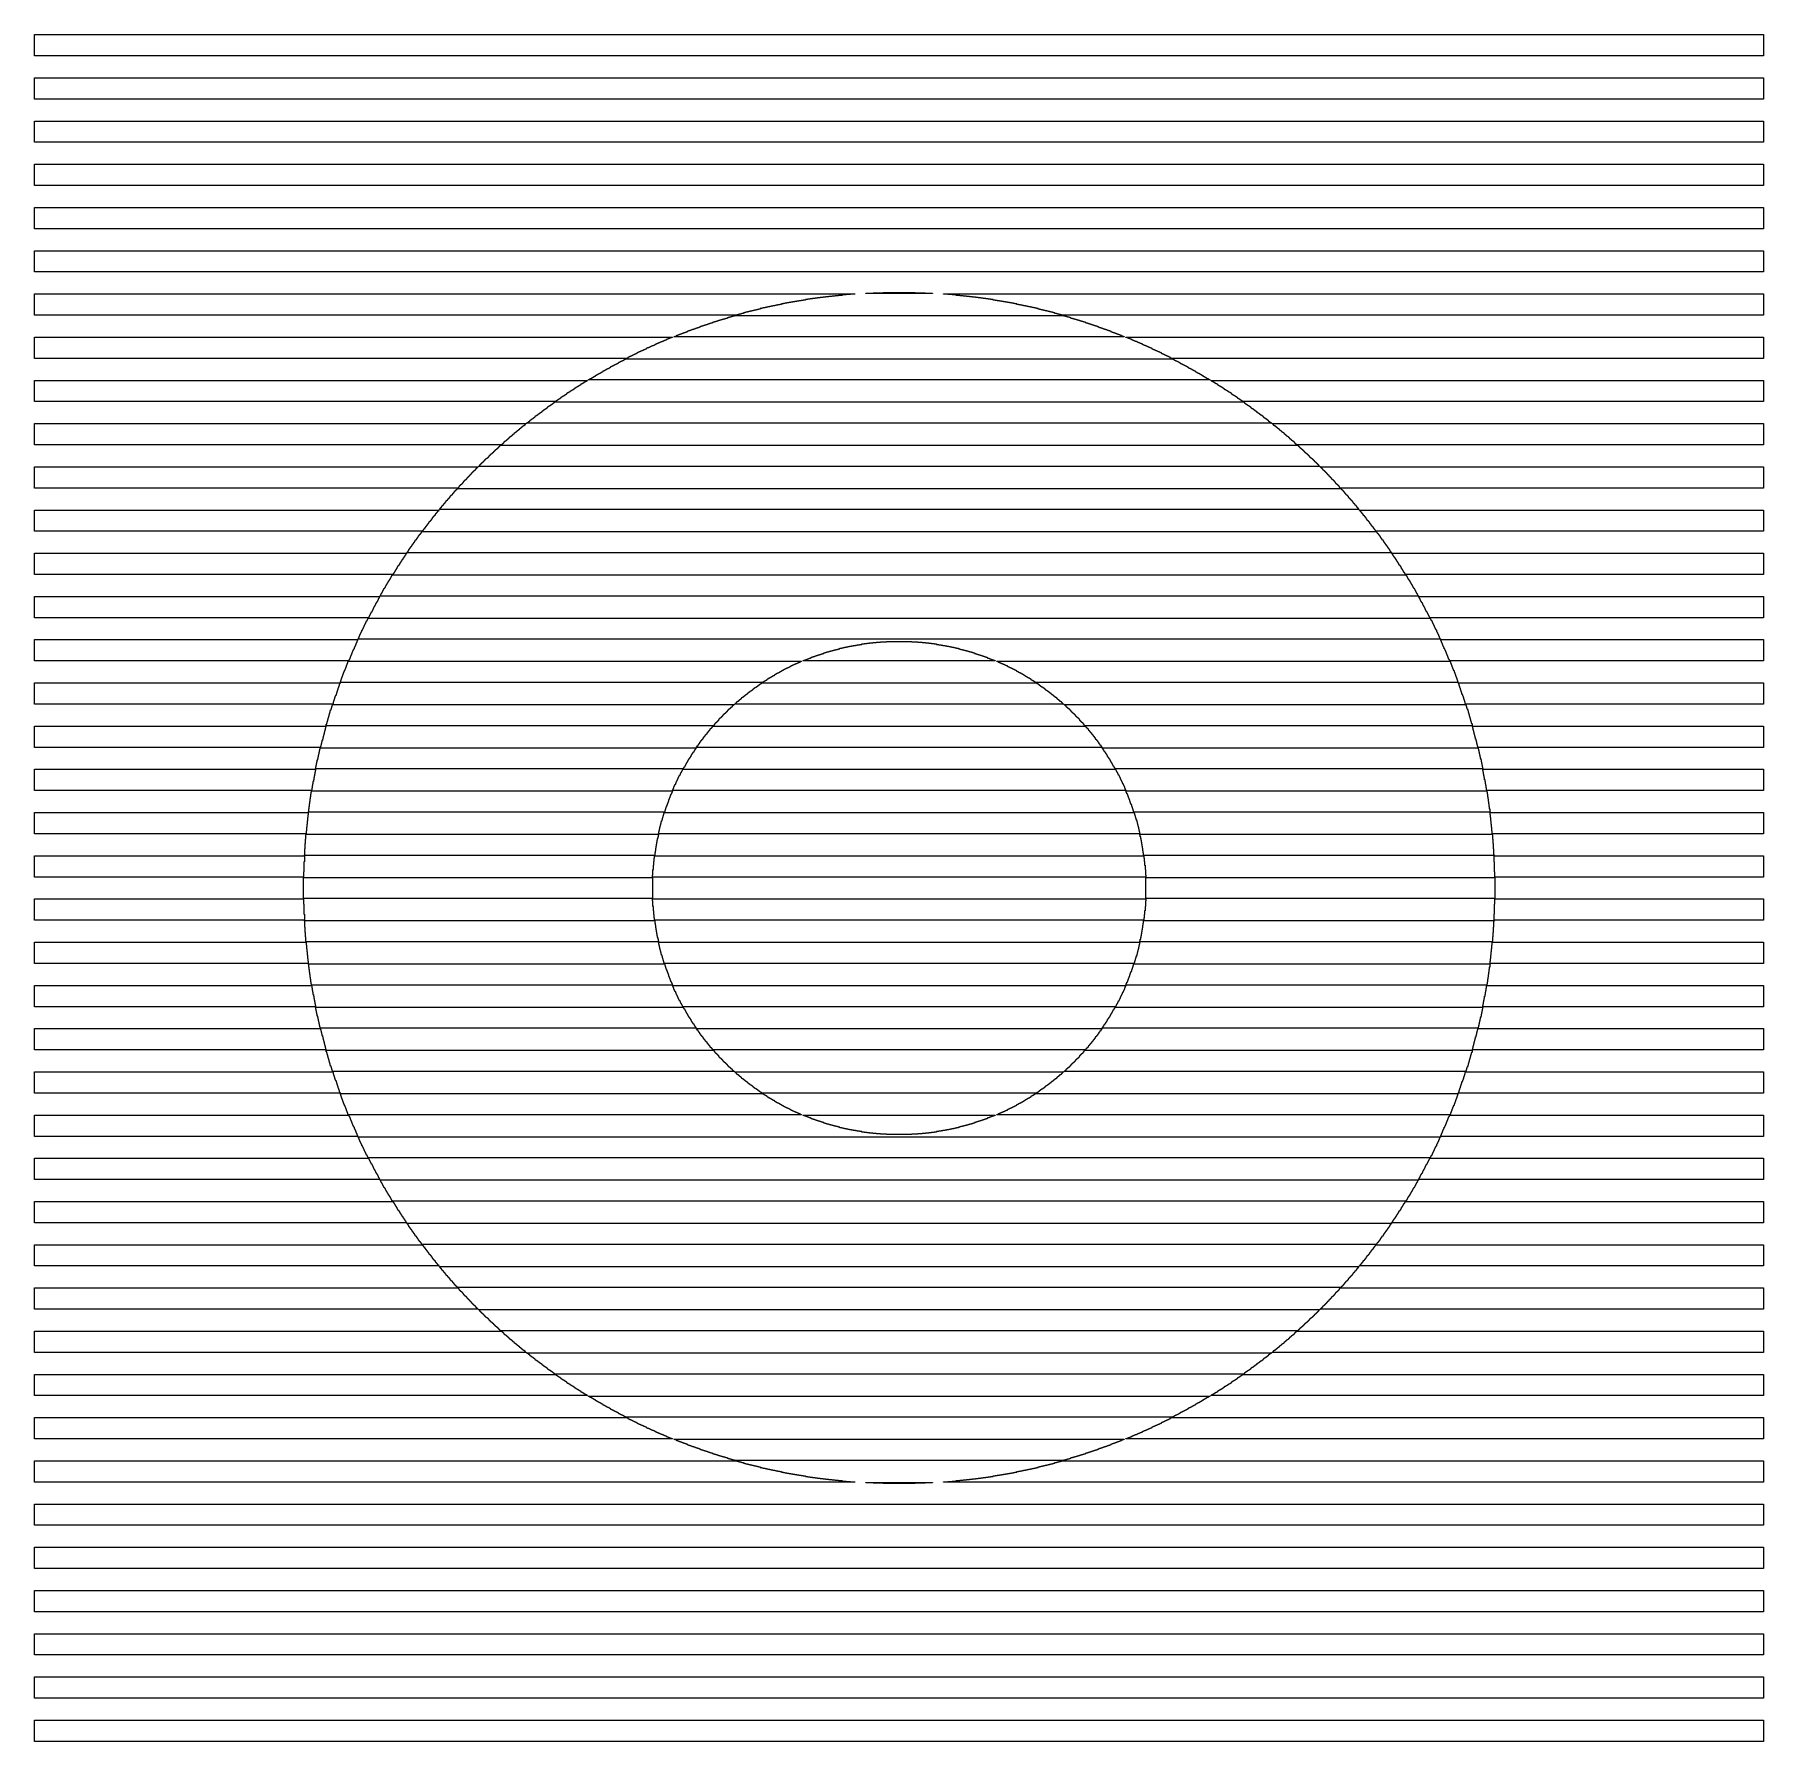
# Model space of a CAD drawing. Extents: x 600 to 5400, y 630 to 5369.
import ezdxf

# ---------------------------------------------------------------- set-up
doc = ezdxf.new("R2010")
doc.units = 0
doc.layers.add('LG_02_W2000_ZP600_INV_LG', color=5, linetype='CONTINUOUS')

msp = doc.modelspace()

# ---------------------------------------------------------------- linework, layer by layer
at = {"layer": 'LG_02_W2000_ZP600_INV_LG'}
for points in [[(5400, 5369), (5400, 5310), (600, 5310), (600, 5369)], [(5400, 5249), (5400, 5190), (600, 5190), (600, 5249)], [(5400, 5129), (5400, 5070), (600, 5070), (600, 5129)], [(5400, 5009), (5400, 4950), (600, 4950), (600, 5009)], [(5400, 4889), (5400, 4830), (600, 4830), (600, 4889)], [(5400, 4769), (5400, 4710), (600, 4710), (600, 4769)], [(2877, 4649), (2877, 4648), (2865, 4648), (2865, 4647), (2853, 4647), (2853, 4646), (2842, 4646), (2842, 4645), (2832, 4645), (2832, 4644), (2823, 4644), (2823, 4643), (2814, 4643), (2814, 4642), (2805, 4642), (2805, 4641), (2797, 4641), (2797, 4640), (2789, 4640), (2789, 4639), (2781, 4639), (2781, 4638), (2774, 4638), (2774, 4637), (2767, 4637), (2767, 4636), (2760, 4636), (2760, 4635), (2753, 4635), (2753, 4634), (2747, 4634), (2747, 4633), (2740, 4633), (2740, 4632), (2734, 4632), (2734, 4631), (2728, 4631), (2728, 4630), (2722, 4630), (2722, 4629), (2716, 4629), (2716, 4628), (2711, 4628), (2711, 4627), (2705, 4627), (2705, 4626), (2700, 4626), (2700, 4625), (2694, 4625), (2694, 4624), (2689, 4624), (2689, 4623), (2684, 4623), (2684, 4622), (2679, 4622), (2679, 4621), (2674, 4621), (2674, 4620), (2669, 4620), (2669, 4619), (2664, 4619), (2664, 4618), (2659, 4618), (2659, 4617), (2655, 4617), (2655, 4616), (2650, 4616), (2650, 4615), (2645, 4615), (2645, 4614), (2641, 4614), (2641, 4613), (2636, 4613), (2636, 4612), (2632, 4612), (2632, 4611), (2628, 4611), (2628, 4610), (2623, 4610), (2623, 4609), (2619, 4609), (2619, 4608), (2615, 4608), (2615, 4607), (2611, 4607), (2611, 4606), (2607, 4606), (2607, 4605), (2603, 4605), (2603, 4604), (2599, 4604), (2599, 4603), (2595, 4603), (2595, 4602), (2591, 4602), (2591, 4601), (2587, 4601), (2587, 4600), (2583, 4600), (2583, 4599), (2579, 4599), (2579, 4598), (2575, 4598), (2575, 4597), (2572, 4597), (2572, 4596), (2568, 4596), (2568, 4595), (2564, 4595), (2564, 4594), (2561, 4594), (2561, 4593), (2557, 4593), (2557, 4592), (2553, 4592), (2553, 4591), (2550, 4591), (2550, 4590), (600, 4590), (600, 4649)], [(3045, 4653), (3045, 4652), (3073, 4652), (3073, 4651), (3093, 4651), (3093, 4650), (2908, 4650), (2908, 4651), (2928, 4651), (2928, 4652), (2956, 4652), (2956, 4653)], [(5400, 4649), (5400, 4590), (3451, 4590), (3451, 4591), (3448, 4591), (3448, 4592), (3444, 4592), (3444, 4593), (3440, 4593), (3440, 4594), (3437, 4594), (3437, 4595), (3433, 4595), (3433, 4596), (3429, 4596), (3429, 4597), (3426, 4597), (3426, 4598), (3422, 4598), (3422, 4599), (3418, 4599), (3418, 4600), (3414, 4600), (3414, 4601), (3410, 4601), (3410, 4602), (3406, 4602), (3406, 4603), (3402, 4603), (3402, 4604), (3398, 4604), (3398, 4605), (3394, 4605), (3394, 4606), (3390, 4606), (3390, 4607), (3386, 4607), (3386, 4608), (3382, 4608), (3382, 4609), (3378, 4609), (3378, 4610), (3373, 4610), (3373, 4611), (3369, 4611), (3369, 4612), (3365, 4612), (3365, 4613), (3360, 4613), (3360, 4614), (3356, 4614), (3356, 4615), (3351, 4615), (3351, 4616), (3346, 4616), (3346, 4617), (3342, 4617), (3342, 4618), (3337, 4618), (3337, 4619), (3332, 4619), (3332, 4620), (3327, 4620), (3327, 4621), (3322, 4621), (3322, 4622), (3317, 4622), (3317, 4623), (3312, 4623), (3312, 4624), (3307, 4624), (3307, 4625), (3301, 4625), (3301, 4626), (3296, 4626), (3296, 4627), (3290, 4627), (3290, 4628), (3285, 4628), (3285, 4629), (3279, 4629), (3279, 4630), (3273, 4630), (3273, 4631), (3267, 4631), (3267, 4632), (3261, 4632), (3261, 4633), (3254, 4633), (3254, 4634), (3248, 4634), (3248, 4635), (3241, 4635), (3241, 4636), (3234, 4636), (3234, 4637), (3227, 4637), (3227, 4638), (3220, 4638), (3220, 4639), (3212, 4639), (3212, 4640), (3204, 4640), (3204, 4641), (3196, 4641), (3196, 4642), (3187, 4642), (3187, 4643), (3178, 4643), (3178, 4644), (3169, 4644), (3169, 4645), (3159, 4645), (3159, 4646), (3148, 4646), (3148, 4647), (3136, 4647), (3136, 4648), (3124, 4648), (3124, 4649)], [(3458, 4589), (3458, 4588), (3462, 4588), (3462, 4587), (3465, 4587), (3465, 4586), (3468, 4586), (3468, 4585), (3472, 4585), (3472, 4584), (3475, 4584), (3475, 4583), (3478, 4583), (3478, 4582), (3482, 4582), (3482, 4581), (3485, 4581), (3485, 4580), (3488, 4580), (3488, 4579), (3492, 4579), (3492, 4578), (3495, 4578), (3495, 4577), (3498, 4577), (3498, 4576), (3501, 4576), (3501, 4575), (3504, 4575), (3504, 4574), (3507, 4574), (3507, 4573), (3510, 4573), (3510, 4572), (3513, 4572), (3513, 4571), (3517, 4571), (3517, 4570), (3520, 4570), (3520, 4569), (3523, 4569), (3523, 4568), (3526, 4568), (3526, 4567), (3529, 4567), (3529, 4566), (3532, 4566), (3532, 4565), (3534, 4565), (3534, 4564), (3537, 4564), (3537, 4563), (3540, 4563), (3540, 4562), (3543, 4562), (3543, 4561), (3546, 4561), (3546, 4560), (3549, 4560), (3549, 4559), (3552, 4559), (3552, 4558), (3555, 4558), (3555, 4557), (3557, 4557), (3557, 4556), (3560, 4556), (3560, 4555), (3563, 4555), (3563, 4554), (3566, 4554), (3566, 4553), (3568, 4553), (3568, 4552), (3571, 4552), (3571, 4551), (3574, 4551), (3574, 4550), (3577, 4550), (3577, 4549), (3579, 4549), (3579, 4548), (3582, 4548), (3582, 4547), (3585, 4547), (3585, 4546), (3587, 4546), (3587, 4545), (3590, 4545), (3590, 4544), (3592, 4544), (3592, 4543), (3595, 4543), (3595, 4542), (3598, 4542), (3598, 4541), (3600, 4541), (3600, 4540), (3603, 4540), (3603, 4539), (3605, 4539), (3605, 4538), (3608, 4538), (3608, 4537), (3610, 4537), (3610, 4536), (3613, 4536), (3613, 4535), (3615, 4535), (3615, 4534), (3618, 4534), (3618, 4533), (3620, 4533), (3620, 4532), (3623, 4532), (3623, 4531), (3625, 4531), (3625, 4530), (2376, 4530), (2376, 4531), (2378, 4531), (2378, 4532), (2381, 4532), (2381, 4533), (2383, 4533), (2383, 4534), (2386, 4534), (2386, 4535), (2388, 4535), (2388, 4536), (2391, 4536), (2391, 4537), (2393, 4537), (2393, 4538), (2396, 4538), (2396, 4539), (2398, 4539), (2398, 4540), (2401, 4540), (2401, 4541), (2403, 4541), (2403, 4542), (2406, 4542), (2406, 4543), (2409, 4543), (2409, 4544), (2411, 4544), (2411, 4545), (2414, 4545), (2414, 4546), (2416, 4546), (2416, 4547), (2419, 4547), (2419, 4548), (2422, 4548), (2422, 4549), (2424, 4549), (2424, 4550), (2427, 4550), (2427, 4551), (2430, 4551), (2430, 4552), (2433, 4552), (2433, 4553), (2435, 4553), (2435, 4554), (2438, 4554), (2438, 4555), (2441, 4555), (2441, 4556), (2444, 4556), (2444, 4557), (2446, 4557), (2446, 4558), (2449, 4558), (2449, 4559), (2452, 4559), (2452, 4560), (2455, 4560), (2455, 4561), (2458, 4561), (2458, 4562), (2461, 4562), (2461, 4563), (2464, 4563), (2464, 4564), (2467, 4564), (2467, 4565), (2469, 4565), (2469, 4566), (2472, 4566), (2472, 4567), (2475, 4567), (2475, 4568), (2478, 4568), (2478, 4569), (2481, 4569), (2481, 4570), (2484, 4570), (2484, 4571), (2488, 4571), (2488, 4572), (2491, 4572), (2491, 4573), (2494, 4573), (2494, 4574), (2497, 4574), (2497, 4575), (2500, 4575), (2500, 4576), (2503, 4576), (2503, 4577), (2506, 4577), (2506, 4578), (2509, 4578), (2509, 4579), (2513, 4579), (2513, 4580), (2516, 4580), (2516, 4581), (2519, 4581), (2519, 4582), (2523, 4582), (2523, 4583), (2526, 4583), (2526, 4584), (2529, 4584), (2529, 4585), (2533, 4585), (2533, 4586), (2536, 4586), (2536, 4587), (2539, 4587), (2539, 4588), (2543, 4588), (2543, 4589)], [(2371, 4529), (2371, 4528), (2368, 4528), (2368, 4527), (2366, 4527), (2366, 4526), (2364, 4526), (2364, 4525), (2361, 4525), (2361, 4524), (2359, 4524), (2359, 4523), (2356, 4523), (2356, 4522), (2354, 4522), (2354, 4521), (2352, 4521), (2352, 4520), (2349, 4520), (2349, 4519), (2347, 4519), (2347, 4518), (2345, 4518), (2345, 4517), (2342, 4517), (2342, 4516), (2340, 4516), (2340, 4515), (2338, 4515), (2338, 4514), (2336, 4514), (2336, 4513), (2333, 4513), (2333, 4512), (2331, 4512), (2331, 4511), (2329, 4511), (2329, 4510), (2327, 4510), (2327, 4509), (2324, 4509), (2324, 4508), (2322, 4508), (2322, 4507), (2320, 4507), (2320, 4506), (2318, 4506), (2318, 4505), (2315, 4505), (2315, 4504), (2313, 4504), (2313, 4503), (2311, 4503), (2311, 4502), (2309, 4502), (2309, 4501), (2307, 4501), (2307, 4500), (2305, 4500), (2305, 4499), (2302, 4499), (2302, 4498), (2300, 4498), (2300, 4497), (2298, 4497), (2298, 4496), (2296, 4496), (2296, 4495), (2294, 4495), (2294, 4494), (2292, 4494), (2292, 4493), (2290, 4493), (2290, 4492), (2288, 4492), (2288, 4491), (2285, 4491), (2285, 4490), (2283, 4490), (2283, 4489), (2281, 4489), (2281, 4488), (2279, 4488), (2279, 4487), (2277, 4487), (2277, 4486), (2275, 4486), (2275, 4485), (2273, 4485), (2273, 4484), (2271, 4484), (2271, 4483), (2269, 4483), (2269, 4482), (2267, 4482), (2267, 4481), (2265, 4481), (2265, 4480), (2263, 4480), (2263, 4479), (2261, 4479), (2261, 4478), (2259, 4478), (2259, 4477), (2257, 4477), (2257, 4476), (2255, 4476), (2255, 4475), (2253, 4475), (2253, 4474), (2251, 4474), (2251, 4473), (2249, 4473), (2249, 4472), (2247, 4472), (2247, 4471), (2245, 4471), (2245, 4470), (600, 4470), (600, 4529)], [(5400, 4529), (5400, 4470), (3756, 4470), (3756, 4471), (3754, 4471), (3754, 4472), (3752, 4472), (3752, 4473), (3750, 4473), (3750, 4474), (3748, 4474), (3748, 4475), (3746, 4475), (3746, 4476), (3744, 4476), (3744, 4477), (3742, 4477), (3742, 4478), (3740, 4478), (3740, 4479), (3738, 4479), (3738, 4480), (3736, 4480), (3736, 4481), (3734, 4481), (3734, 4482), (3732, 4482), (3732, 4483), (3730, 4483), (3730, 4484), (3728, 4484), (3728, 4485), (3726, 4485), (3726, 4486), (3724, 4486), (3724, 4487), (3722, 4487), (3722, 4488), (3720, 4488), (3720, 4489), (3718, 4489), (3718, 4490), (3716, 4490), (3716, 4491), (3713, 4491), (3713, 4492), (3711, 4492), (3711, 4493), (3709, 4493), (3709, 4494), (3707, 4494), (3707, 4495), (3705, 4495), (3705, 4496), (3703, 4496), (3703, 4497), (3701, 4497), (3701, 4498), (3699, 4498), (3699, 4499), (3696, 4499), (3696, 4500), (3694, 4500), (3694, 4501), (3692, 4501), (3692, 4502), (3690, 4502), (3690, 4503), (3688, 4503), (3688, 4504), (3686, 4504), (3686, 4505), (3683, 4505), (3683, 4506), (3681, 4506), (3681, 4507), (3679, 4507), (3679, 4508), (3677, 4508), (3677, 4509), (3674, 4509), (3674, 4510), (3672, 4510), (3672, 4511), (3670, 4511), (3670, 4512), (3668, 4512), (3668, 4513), (3665, 4513), (3665, 4514), (3663, 4514), (3663, 4515), (3661, 4515), (3661, 4516), (3659, 4516), (3659, 4517), (3656, 4517), (3656, 4518), (3654, 4518), (3654, 4519), (3652, 4519), (3652, 4520), (3649, 4520), (3649, 4521), (3647, 4521), (3647, 4522), (3645, 4522), (3645, 4523), (3642, 4523), (3642, 4524), (3640, 4524), (3640, 4525), (3637, 4525), (3637, 4526), (3635, 4526), (3635, 4527), (3633, 4527), (3633, 4528), (3630, 4528), (3630, 4529)], [(3760, 4469), (3760, 4468), (3762, 4468), (3762, 4467), (3764, 4467), (3764, 4466), (3765, 4466), (3765, 4465), (3767, 4465), (3767, 4464), (3769, 4464), (3769, 4463), (3771, 4463), (3771, 4462), (3773, 4462), (3773, 4461), (3775, 4461), (3775, 4460), (3777, 4460), (3777, 4459), (3779, 4459), (3779, 4458), (3781, 4458), (3781, 4457), (3782, 4457), (3782, 4456), (3784, 4456), (3784, 4455), (3786, 4455), (3786, 4454), (3788, 4454), (3788, 4453), (3790, 4453), (3790, 4452), (3792, 4452), (3792, 4451), (3794, 4451), (3794, 4450), (3795, 4450), (3795, 4449), (3797, 4449), (3797, 4448), (3799, 4448), (3799, 4447), (3801, 4447), (3801, 4446), (3803, 4446), (3803, 4445), (3804, 4445), (3804, 4444), (3806, 4444), (3806, 4443), (3808, 4443), (3808, 4442), (3810, 4442), (3810, 4441), (3812, 4441), (3812, 4440), (3813, 4440), (3813, 4439), (3815, 4439), (3815, 4438), (3817, 4438), (3817, 4437), (3819, 4437), (3819, 4436), (3820, 4436), (3820, 4435), (3822, 4435), (3822, 4434), (3824, 4434), (3824, 4433), (3826, 4433), (3826, 4432), (3827, 4432), (3827, 4431), (3829, 4431), (3829, 4430), (3831, 4430), (3831, 4429), (3833, 4429), (3833, 4428), (3834, 4428), (3834, 4427), (3836, 4427), (3836, 4426), (3838, 4426), (3838, 4425), (3839, 4425), (3839, 4424), (3841, 4424), (3841, 4423), (3843, 4423), (3843, 4422), (3844, 4422), (3844, 4421), (3846, 4421), (3846, 4420), (3848, 4420), (3848, 4419), (3849, 4419), (3849, 4418), (3851, 4418), (3851, 4417), (3853, 4417), (3853, 4416), (3854, 4416), (3854, 4415), (3856, 4415), (3856, 4414), (3858, 4414), (3858, 4413), (3859, 4413), (3859, 4412), (3861, 4412), (3861, 4411), (3863, 4411), (3863, 4410), (2138, 4410), (2138, 4411), (2140, 4411), (2140, 4412), (2142, 4412), (2142, 4413), (2143, 4413), (2143, 4414), (2145, 4414), (2145, 4415), (2147, 4415), (2147, 4416), (2148, 4416), (2148, 4417), (2150, 4417), (2150, 4418), (2152, 4418), (2152, 4419), (2153, 4419), (2153, 4420), (2155, 4420), (2155, 4421), (2157, 4421), (2157, 4422), (2158, 4422), (2158, 4423), (2160, 4423), (2160, 4424), (2162, 4424), (2162, 4425), (2163, 4425), (2163, 4426), (2165, 4426), (2165, 4427), (2167, 4427), (2167, 4428), (2168, 4428), (2168, 4429), (2170, 4429), (2170, 4430), (2172, 4430), (2172, 4431), (2174, 4431), (2174, 4432), (2175, 4432), (2175, 4433), (2177, 4433), (2177, 4434), (2179, 4434), (2179, 4435), (2181, 4435), (2181, 4436), (2182, 4436), (2182, 4437), (2184, 4437), (2184, 4438), (2186, 4438), (2186, 4439), (2188, 4439), (2188, 4440), (2189, 4440), (2189, 4441), (2191, 4441), (2191, 4442), (2193, 4442), (2193, 4443), (2195, 4443), (2195, 4444), (2197, 4444), (2197, 4445), (2198, 4445), (2198, 4446), (2200, 4446), (2200, 4447), (2202, 4447), (2202, 4448), (2204, 4448), (2204, 4449), (2206, 4449), (2206, 4450), (2207, 4450), (2207, 4451), (2209, 4451), (2209, 4452), (2211, 4452), (2211, 4453), (2213, 4453), (2213, 4454), (2215, 4454), (2215, 4455), (2217, 4455), (2217, 4456), (2219, 4456), (2219, 4457), (2220, 4457), (2220, 4458), (2222, 4458), (2222, 4459), (2224, 4459), (2224, 4460), (2226, 4460), (2226, 4461), (2228, 4461), (2228, 4462), (2230, 4462), (2230, 4463), (2232, 4463), (2232, 4464), (2234, 4464), (2234, 4465), (2236, 4465), (2236, 4466), (2237, 4466), (2237, 4467), (2239, 4467), (2239, 4468), (2241, 4468), (2241, 4469)], [(2135, 4409), (2135, 4408), (2133, 4408), (2133, 4407), (2132, 4407), (2132, 4406), (2130, 4406), (2130, 4405), (2129, 4405), (2129, 4404), (2127, 4404), (2127, 4403), (2125, 4403), (2125, 4402), (2124, 4402), (2124, 4401), (2122, 4401), (2122, 4400), (2121, 4400), (2121, 4399), (2119, 4399), (2119, 4398), (2117, 4398), (2117, 4397), (2116, 4397), (2116, 4396), (2114, 4396), (2114, 4395), (2113, 4395), (2113, 4394), (2111, 4394), (2111, 4393), (2109, 4393), (2109, 4392), (2108, 4392), (2108, 4391), (2106, 4391), (2106, 4390), (2105, 4390), (2105, 4389), (2103, 4389), (2103, 4388), (2102, 4388), (2102, 4387), (2100, 4387), (2100, 4386), (2099, 4386), (2099, 4385), (2097, 4385), (2097, 4384), (2096, 4384), (2096, 4383), (2094, 4383), (2094, 4382), (2093, 4382), (2093, 4381), (2091, 4381), (2091, 4380), (2089, 4380), (2089, 4379), (2088, 4379), (2088, 4378), (2086, 4378), (2086, 4377), (2085, 4377), (2085, 4376), (2083, 4376), (2083, 4375), (2082, 4375), (2082, 4374), (2080, 4374), (2080, 4373), (2079, 4373), (2079, 4372), (2077, 4372), (2077, 4371), (2076, 4371), (2076, 4370), (2075, 4370), (2075, 4369), (2073, 4369), (2073, 4368), (2072, 4368), (2072, 4367), (2070, 4367), (2070, 4366), (2069, 4366), (2069, 4365), (2067, 4365), (2067, 4364), (2066, 4364), (2066, 4363), (2064, 4363), (2064, 4362), (2063, 4362), (2063, 4361), (2061, 4361), (2061, 4360), (2060, 4360), (2060, 4359), (2058, 4359), (2058, 4358), (2057, 4358), (2057, 4357), (2056, 4357), (2056, 4356), (2054, 4356), (2054, 4355), (2053, 4355), (2053, 4354), (2051, 4354), (2051, 4353), (2050, 4353), (2050, 4352), (2048, 4352), (2048, 4351), (2047, 4351), (2047, 4350), (600, 4350), (600, 4409)], [(5400, 4409), (5400, 4350), (3954, 4350), (3954, 4351), (3953, 4351), (3953, 4352), (3951, 4352), (3951, 4353), (3950, 4353), (3950, 4354), (3948, 4354), (3948, 4355), (3947, 4355), (3947, 4356), (3945, 4356), (3945, 4357), (3944, 4357), (3944, 4358), (3943, 4358), (3943, 4359), (3941, 4359), (3941, 4360), (3940, 4360), (3940, 4361), (3938, 4361), (3938, 4362), (3937, 4362), (3937, 4363), (3935, 4363), (3935, 4364), (3934, 4364), (3934, 4365), (3932, 4365), (3932, 4366), (3931, 4366), (3931, 4367), (3929, 4367), (3929, 4368), (3928, 4368), (3928, 4369), (3926, 4369), (3926, 4370), (3925, 4370), (3925, 4371), (3924, 4371), (3924, 4372), (3922, 4372), (3922, 4373), (3921, 4373), (3921, 4374), (3919, 4374), (3919, 4375), (3918, 4375), (3918, 4376), (3916, 4376), (3916, 4377), (3915, 4377), (3915, 4378), (3913, 4378), (3913, 4379), (3912, 4379), (3912, 4380), (3910, 4380), (3910, 4381), (3908, 4381), (3908, 4382), (3907, 4382), (3907, 4383), (3905, 4383), (3905, 4384), (3904, 4384), (3904, 4385), (3902, 4385), (3902, 4386), (3901, 4386), (3901, 4387), (3899, 4387), (3899, 4388), (3898, 4388), (3898, 4389), (3896, 4389), (3896, 4390), (3895, 4390), (3895, 4391), (3893, 4391), (3893, 4392), (3892, 4392), (3892, 4393), (3890, 4393), (3890, 4394), (3888, 4394), (3888, 4395), (3887, 4395), (3887, 4396), (3885, 4396), (3885, 4397), (3884, 4397), (3884, 4398), (3882, 4398), (3882, 4399), (3880, 4399), (3880, 4400), (3879, 4400), (3879, 4401), (3877, 4401), (3877, 4402), (3876, 4402), (3876, 4403), (3874, 4403), (3874, 4404), (3872, 4404), (3872, 4405), (3871, 4405), (3871, 4406), (3869, 4406), (3869, 4407), (3868, 4407), (3868, 4408), (3866, 4408), (3866, 4409)], [(3957, 4349), (3957, 4348), (3958, 4348), (3958, 4347), (3960, 4347), (3960, 4346), (3961, 4346), (3961, 4345), (3962, 4345), (3962, 4344), (3964, 4344), (3964, 4343), (3965, 4343), (3965, 4342), (3967, 4342), (3967, 4341), (3968, 4341), (3968, 4340), (3969, 4340), (3969, 4339), (3971, 4339), (3971, 4338), (3972, 4338), (3972, 4337), (3974, 4337), (3974, 4336), (3975, 4336), (3975, 4335), (3976, 4335), (3976, 4334), (3978, 4334), (3978, 4333), (3979, 4333), (3979, 4332), (3980, 4332), (3980, 4331), (3982, 4331), (3982, 4330), (3983, 4330), (3983, 4329), (3984, 4329), (3984, 4328), (3986, 4328), (3986, 4327), (3987, 4327), (3987, 4326), (3988, 4326), (3988, 4325), (3990, 4325), (3990, 4324), (3991, 4324), (3991, 4323), (3992, 4323), (3992, 4322), (3994, 4322), (3994, 4321), (3995, 4321), (3995, 4320), (3996, 4320), (3996, 4319), (3998, 4319), (3998, 4318), (3999, 4318), (3999, 4317), (4000, 4317), (4000, 4316), (4002, 4316), (4002, 4315), (4003, 4315), (4003, 4314), (4004, 4314), (4004, 4313), (4006, 4313), (4006, 4312), (4007, 4312), (4007, 4311), (4008, 4311), (4008, 4310), (4010, 4310), (4010, 4309), (4011, 4309), (4011, 4308), (4012, 4308), (4012, 4307), (4013, 4307), (4013, 4306), (4015, 4306), (4015, 4305), (4016, 4305), (4016, 4304), (4017, 4304), (4017, 4303), (4019, 4303), (4019, 4302), (4020, 4302), (4020, 4301), (4021, 4301), (4021, 4300), (4022, 4300), (4022, 4299), (4024, 4299), (4024, 4298), (4025, 4298), (4025, 4297), (4026, 4297), (4026, 4296), (4028, 4296), (4028, 4295), (4029, 4295), (4029, 4294), (4030, 4294), (4030, 4293), (4031, 4293), (4031, 4292), (4033, 4292), (4033, 4291), (4034, 4291), (4034, 4290), (1967, 4290), (1967, 4291), (1968, 4291), (1968, 4292), (1970, 4292), (1970, 4293), (1971, 4293), (1971, 4294), (1972, 4294), (1972, 4295), (1973, 4295), (1973, 4296), (1975, 4296), (1975, 4297), (1976, 4297), (1976, 4298), (1977, 4298), (1977, 4299), (1979, 4299), (1979, 4300), (1980, 4300), (1980, 4301), (1981, 4301), (1981, 4302), (1982, 4302), (1982, 4303), (1984, 4303), (1984, 4304), (1985, 4304), (1985, 4305), (1986, 4305), (1986, 4306), (1988, 4306), (1988, 4307), (1989, 4307), (1989, 4308), (1990, 4308), (1990, 4309), (1991, 4309), (1991, 4310), (1993, 4310), (1993, 4311), (1994, 4311), (1994, 4312), (1995, 4312), (1995, 4313), (1997, 4313), (1997, 4314), (1998, 4314), (1998, 4315), (1999, 4315), (1999, 4316), (2001, 4316), (2001, 4317), (2002, 4317), (2002, 4318), (2003, 4318), (2003, 4319), (2005, 4319), (2005, 4320), (2006, 4320), (2006, 4321), (2007, 4321), (2007, 4322), (2009, 4322), (2009, 4323), (2010, 4323), (2010, 4324), (2011, 4324), (2011, 4325), (2013, 4325), (2013, 4326), (2014, 4326), (2014, 4327), (2015, 4327), (2015, 4328), (2017, 4328), (2017, 4329), (2018, 4329), (2018, 4330), (2019, 4330), (2019, 4331), (2021, 4331), (2021, 4332), (2022, 4332), (2022, 4333), (2023, 4333), (2023, 4334), (2025, 4334), (2025, 4335), (2026, 4335), (2026, 4336), (2027, 4336), (2027, 4337), (2029, 4337), (2029, 4338), (2030, 4338), (2030, 4339), (2032, 4339), (2032, 4340), (2033, 4340), (2033, 4341), (2034, 4341), (2034, 4342), (2036, 4342), (2036, 4343), (2037, 4343), (2037, 4344), (2039, 4344), (2039, 4345), (2040, 4345), (2040, 4346), (2041, 4346), (2041, 4347), (2043, 4347), (2043, 4348), (2044, 4348), (2044, 4349)], [(1965, 4289), (1965, 4288), (1963, 4288), (1963, 4287), (1962, 4287), (1962, 4286), (1961, 4286), (1961, 4285), (1960, 4285), (1960, 4284), (1959, 4284), (1959, 4283), (1957, 4283), (1957, 4282), (1956, 4282), (1956, 4281), (1955, 4281), (1955, 4280), (1954, 4280), (1954, 4279), (1952, 4279), (1952, 4278), (1951, 4278), (1951, 4277), (1950, 4277), (1950, 4276), (1949, 4276), (1949, 4275), (1948, 4275), (1948, 4274), (1946, 4274), (1946, 4273), (1945, 4273), (1945, 4272), (1944, 4272), (1944, 4271), (1943, 4271), (1943, 4270), (1942, 4270), (1942, 4269), (1940, 4269), (1940, 4268), (1939, 4268), (1939, 4267), (1938, 4267), (1938, 4266), (1937, 4266), (1937, 4265), (1936, 4265), (1936, 4264), (1934, 4264), (1934, 4263), (1933, 4263), (1933, 4262), (1932, 4262), (1932, 4261), (1931, 4261), (1931, 4260), (1930, 4260), (1930, 4259), (1928, 4259), (1928, 4258), (1927, 4258), (1927, 4257), (1926, 4257), (1926, 4256), (1925, 4256), (1925, 4255), (1924, 4255), (1924, 4254), (1923, 4254), (1923, 4253), (1921, 4253), (1921, 4252), (1920, 4252), (1920, 4251), (1919, 4251), (1919, 4250), (1918, 4250), (1918, 4249), (1917, 4249), (1917, 4248), (1916, 4248), (1916, 4247), (1915, 4247), (1915, 4246), (1913, 4246), (1913, 4245), (1912, 4245), (1912, 4244), (1911, 4244), (1911, 4243), (1910, 4243), (1910, 4242), (1909, 4242), (1909, 4241), (1908, 4241), (1908, 4240), (1907, 4240), (1907, 4239), (1905, 4239), (1905, 4238), (1904, 4238), (1904, 4237), (1903, 4237), (1903, 4236), (1902, 4236), (1902, 4235), (1901, 4235), (1901, 4234), (1900, 4234), (1900, 4233), (1899, 4233), (1899, 4232), (1898, 4232), (1898, 4231), (1896, 4231), (1896, 4230), (600, 4230), (600, 4289)], [(5400, 4289), (5400, 4230), (4105, 4230), (4105, 4231), (4103, 4231), (4103, 4232), (4102, 4232), (4102, 4233), (4101, 4233), (4101, 4234), (4100, 4234), (4100, 4235), (4099, 4235), (4099, 4236), (4098, 4236), (4098, 4237), (4097, 4237), (4097, 4238), (4096, 4238), (4096, 4239), (4094, 4239), (4094, 4240), (4093, 4240), (4093, 4241), (4092, 4241), (4092, 4242), (4091, 4242), (4091, 4243), (4090, 4243), (4090, 4244), (4089, 4244), (4089, 4245), (4088, 4245), (4088, 4246), (4086, 4246), (4086, 4247), (4085, 4247), (4085, 4248), (4084, 4248), (4084, 4249), (4083, 4249), (4083, 4250), (4082, 4250), (4082, 4251), (4081, 4251), (4081, 4252), (4080, 4252), (4080, 4253), (4078, 4253), (4078, 4254), (4077, 4254), (4077, 4255), (4076, 4255), (4076, 4256), (4075, 4256), (4075, 4257), (4074, 4257), (4074, 4258), (4073, 4258), (4073, 4259), (4071, 4259), (4071, 4260), (4070, 4260), (4070, 4261), (4069, 4261), (4069, 4262), (4068, 4262), (4068, 4263), (4067, 4263), (4067, 4264), (4065, 4264), (4065, 4265), (4064, 4265), (4064, 4266), (4063, 4266), (4063, 4267), (4062, 4267), (4062, 4268), (4061, 4268), (4061, 4269), (4059, 4269), (4059, 4270), (4058, 4270), (4058, 4271), (4057, 4271), (4057, 4272), (4056, 4272), (4056, 4273), (4055, 4273), (4055, 4274), (4053, 4274), (4053, 4275), (4052, 4275), (4052, 4276), (4051, 4276), (4051, 4277), (4050, 4277), (4050, 4278), (4049, 4278), (4049, 4279), (4047, 4279), (4047, 4280), (4046, 4280), (4046, 4281), (4045, 4281), (4045, 4282), (4044, 4282), (4044, 4283), (4042, 4283), (4042, 4284), (4041, 4284), (4041, 4285), (4040, 4285), (4040, 4286), (4039, 4286), (4039, 4287), (4038, 4287), (4038, 4288), (4036, 4288), (4036, 4289)], [(4107, 4229), (4107, 4228), (4108, 4228), (4108, 4227), (4109, 4227), (4109, 4226), (4110, 4226), (4110, 4225), (4111, 4225), (4111, 4224), (4112, 4224), (4112, 4223), (4113, 4223), (4113, 4222), (4115, 4222), (4115, 4221), (4116, 4221), (4116, 4220), (4117, 4220), (4117, 4219), (4118, 4219), (4118, 4218), (4119, 4218), (4119, 4217), (4120, 4217), (4120, 4216), (4121, 4216), (4121, 4215), (4122, 4215), (4122, 4214), (4123, 4214), (4123, 4213), (4124, 4213), (4124, 4212), (4125, 4212), (4125, 4211), (4126, 4211), (4126, 4210), (4128, 4210), (4128, 4209), (4129, 4209), (4129, 4208), (4130, 4208), (4130, 4207), (4131, 4207), (4131, 4206), (4132, 4206), (4132, 4205), (4133, 4205), (4133, 4204), (4134, 4204), (4134, 4203), (4135, 4203), (4135, 4202), (4136, 4202), (4136, 4201), (4137, 4201), (4137, 4200), (4138, 4200), (4138, 4199), (4139, 4199), (4139, 4198), (4140, 4198), (4140, 4197), (4141, 4197), (4141, 4196), (4142, 4196), (4142, 4195), (4143, 4195), (4143, 4194), (4144, 4194), (4144, 4193), (4146, 4193), (4146, 4192), (4147, 4192), (4147, 4191), (4148, 4191), (4148, 4190), (4149, 4190), (4149, 4189), (4150, 4189), (4150, 4188), (4151, 4188), (4151, 4187), (4152, 4187), (4152, 4186), (4153, 4186), (4153, 4185), (4154, 4185), (4154, 4184), (4155, 4184), (4155, 4183), (4156, 4183), (4156, 4182), (4157, 4182), (4157, 4181), (4158, 4181), (4158, 4180), (4159, 4180), (4159, 4179), (4160, 4179), (4160, 4178), (4161, 4178), (4161, 4177), (4162, 4177), (4162, 4176), (4163, 4176), (4163, 4175), (4164, 4175), (4164, 4174), (4165, 4174), (4165, 4173), (4166, 4173), (4166, 4172), (4167, 4172), (4167, 4171), (4168, 4171), (4168, 4170), (1833, 4170), (1833, 4171), (1834, 4171), (1834, 4172), (1835, 4172), (1835, 4173), (1836, 4173), (1836, 4174), (1837, 4174), (1837, 4175), (1838, 4175), (1838, 4176), (1839, 4176), (1839, 4177), (1840, 4177), (1840, 4178), (1841, 4178), (1841, 4179), (1842, 4179), (1842, 4180), (1843, 4180), (1843, 4181), (1844, 4181), (1844, 4182), (1845, 4182), (1845, 4183), (1846, 4183), (1846, 4184), (1847, 4184), (1847, 4185), (1848, 4185), (1848, 4186), (1849, 4186), (1849, 4187), (1850, 4187), (1850, 4188), (1851, 4188), (1851, 4189), (1852, 4189), (1852, 4190), (1853, 4190), (1853, 4191), (1854, 4191), (1854, 4192), (1855, 4192), (1855, 4193), (1857, 4193), (1857, 4194), (1858, 4194), (1858, 4195), (1859, 4195), (1859, 4196), (1860, 4196), (1860, 4197), (1861, 4197), (1861, 4198), (1862, 4198), (1862, 4199), (1863, 4199), (1863, 4200), (1864, 4200), (1864, 4201), (1865, 4201), (1865, 4202), (1866, 4202), (1866, 4203), (1867, 4203), (1867, 4204), (1868, 4204), (1868, 4205), (1869, 4205), (1869, 4206), (1870, 4206), (1870, 4207), (1871, 4207), (1871, 4208), (1872, 4208), (1872, 4209), (1873, 4209), (1873, 4210), (1875, 4210), (1875, 4211), (1876, 4211), (1876, 4212), (1877, 4212), (1877, 4213), (1878, 4213), (1878, 4214), (1879, 4214), (1879, 4215), (1880, 4215), (1880, 4216), (1881, 4216), (1881, 4217), (1882, 4217), (1882, 4218), (1883, 4218), (1883, 4219), (1884, 4219), (1884, 4220), (1885, 4220), (1885, 4221), (1886, 4221), (1886, 4222), (1888, 4222), (1888, 4223), (1889, 4223), (1889, 4224), (1890, 4224), (1890, 4225), (1891, 4225), (1891, 4226), (1892, 4226), (1892, 4227), (1893, 4227), (1893, 4228), (1894, 4228), (1894, 4229)], [(1831, 4169), (1831, 4168), (1830, 4168), (1830, 4167), (1829, 4167), (1829, 4166), (1828, 4166), (1828, 4165), (1827, 4165), (1827, 4164), (1826, 4164), (1826, 4163), (1825, 4163), (1825, 4162), (1824, 4162), (1824, 4161), (1823, 4161), (1823, 4160), (1822, 4160), (1822, 4159), (1821, 4159), (1821, 4158), (1820, 4158), (1820, 4157), (1819, 4157), (1819, 4156), (1818, 4156), (1818, 4155), (1817, 4155), (1817, 4154), (1816, 4154), (1816, 4153), (1815, 4153), (1815, 4152), (1814, 4152), (1814, 4151), (1813, 4151), (1813, 4150), (1812, 4150), (1812, 4149), (1811, 4149), (1811, 4148), (1810, 4148), (1810, 4147), (1809, 4147), (1809, 4146), (1808, 4146), (1808, 4145), (1807, 4145), (1807, 4143), (1806, 4143), (1806, 4142), (1805, 4142), (1805, 4141), (1804, 4141), (1804, 4140), (1803, 4140), (1803, 4139), (1802, 4139), (1802, 4138), (1801, 4138), (1801, 4137), (1800, 4137), (1800, 4136), (1799, 4136), (1799, 4135), (1798, 4135), (1798, 4134), (1797, 4134), (1797, 4133), (1796, 4133), (1796, 4132), (1795, 4132), (1795, 4131), (1794, 4131), (1794, 4130), (1793, 4130), (1793, 4129), (1792, 4129), (1792, 4128), (1791, 4128), (1791, 4127), (1790, 4127), (1790, 4125), (1789, 4125), (1789, 4124), (1788, 4124), (1788, 4123), (1787, 4123), (1787, 4122), (1786, 4122), (1786, 4121), (1785, 4121), (1785, 4120), (1784, 4120), (1784, 4119), (1783, 4119), (1783, 4118), (1782, 4118), (1782, 4117), (1781, 4117), (1781, 4116), (1780, 4116), (1780, 4115), (1779, 4115), (1779, 4114), (1778, 4114), (1778, 4112), (1777, 4112), (1777, 4111), (1776, 4111), (1776, 4110), (600, 4110), (600, 4169)], [(5400, 4169), (5400, 4110), (4225, 4110), (4225, 4111), (4224, 4111), (4224, 4112), (4223, 4112), (4223, 4114), (4222, 4114), (4222, 4115), (4221, 4115), (4221, 4116), (4220, 4116), (4220, 4117), (4219, 4117), (4219, 4118), (4218, 4118), (4218, 4119), (4217, 4119), (4217, 4120), (4216, 4120), (4216, 4121), (4215, 4121), (4215, 4122), (4214, 4122), (4214, 4123), (4213, 4123), (4213, 4124), (4212, 4124), (4212, 4125), (4211, 4125), (4211, 4127), (4210, 4127), (4210, 4128), (4209, 4128), (4209, 4129), (4208, 4129), (4208, 4130), (4207, 4130), (4207, 4131), (4206, 4131), (4206, 4132), (4205, 4132), (4205, 4133), (4204, 4133), (4204, 4134), (4203, 4134), (4203, 4135), (4202, 4135), (4202, 4136), (4201, 4136), (4201, 4137), (4200, 4137), (4200, 4138), (4199, 4138), (4199, 4139), (4198, 4139), (4198, 4140), (4197, 4140), (4197, 4141), (4196, 4141), (4196, 4142), (4195, 4142), (4195, 4143), (4194, 4143), (4194, 4145), (4193, 4145), (4193, 4146), (4192, 4146), (4192, 4147), (4191, 4147), (4191, 4148), (4190, 4148), (4190, 4149), (4189, 4149), (4189, 4150), (4188, 4150), (4188, 4151), (4187, 4151), (4187, 4152), (4186, 4152), (4186, 4153), (4185, 4153), (4185, 4154), (4184, 4154), (4184, 4155), (4183, 4155), (4183, 4156), (4182, 4156), (4182, 4157), (4181, 4157), (4181, 4158), (4180, 4158), (4180, 4159), (4179, 4159), (4179, 4160), (4178, 4160), (4178, 4161), (4177, 4161), (4177, 4162), (4176, 4162), (4176, 4163), (4175, 4163), (4175, 4164), (4174, 4164), (4174, 4165), (4173, 4165), (4173, 4166), (4172, 4166), (4172, 4167), (4171, 4167), (4171, 4168), (4170, 4168), (4170, 4169)], [(4227, 4109), (4227, 4108), (4228, 4108), (4228, 4107), (4229, 4107), (4229, 4106), (4230, 4106), (4230, 4105), (4231, 4105), (4231, 4104), (4232, 4104), (4232, 4102), (4233, 4102), (4233, 4101), (4234, 4101), (4234, 4100), (4235, 4100), (4235, 4099), (4236, 4099), (4236, 4098), (4237, 4098), (4237, 4097), (4238, 4097), (4238, 4096), (4239, 4096), (4239, 4095), (4240, 4095), (4240, 4093), (4241, 4093), (4241, 4092), (4242, 4092), (4242, 4091), (4243, 4091), (4243, 4090), (4244, 4090), (4244, 4089), (4245, 4089), (4245, 4088), (4246, 4088), (4246, 4087), (4247, 4087), (4247, 4085), (4248, 4085), (4248, 4084), (4249, 4084), (4249, 4083), (4250, 4083), (4250, 4082), (4251, 4082), (4251, 4081), (4252, 4081), (4252, 4080), (4253, 4080), (4253, 4079), (4254, 4079), (4254, 4077), (4255, 4077), (4255, 4076), (4256, 4076), (4256, 4075), (4257, 4075), (4257, 4074), (4258, 4074), (4258, 4073), (4259, 4073), (4259, 4072), (4260, 4072), (4260, 4070), (4261, 4070), (4261, 4069), (4262, 4069), (4262, 4068), (4263, 4068), (4263, 4067), (4264, 4067), (4264, 4066), (4265, 4066), (4265, 4064), (4266, 4064), (4266, 4063), (4267, 4063), (4267, 4062), (4268, 4062), (4268, 4061), (4269, 4061), (4269, 4060), (4270, 4060), (4270, 4058), (4271, 4058), (4271, 4057), (4272, 4057), (4272, 4056), (4273, 4056), (4273, 4055), (4274, 4055), (4274, 4054), (4275, 4054), (4275, 4052), (4276, 4052), (4276, 4051), (4277, 4051), (4277, 4050), (1724, 4050), (1724, 4051), (1725, 4051), (1725, 4052), (1726, 4052), (1726, 4054), (1727, 4054), (1727, 4055), (1728, 4055), (1728, 4056), (1729, 4056), (1729, 4057), (1730, 4057), (1730, 4058), (1731, 4058), (1731, 4060), (1732, 4060), (1732, 4061), (1733, 4061), (1733, 4062), (1734, 4062), (1734, 4063), (1735, 4063), (1735, 4064), (1736, 4064), (1736, 4066), (1737, 4066), (1737, 4067), (1738, 4067), (1738, 4068), (1739, 4068), (1739, 4069), (1740, 4069), (1740, 4070), (1741, 4070), (1741, 4072), (1742, 4072), (1742, 4073), (1743, 4073), (1743, 4074), (1744, 4074), (1744, 4075), (1745, 4075), (1745, 4076), (1746, 4076), (1746, 4077), (1747, 4077), (1747, 4079), (1748, 4079), (1748, 4080), (1749, 4080), (1749, 4081), (1750, 4081), (1750, 4082), (1751, 4082), (1751, 4083), (1752, 4083), (1752, 4084), (1753, 4084), (1753, 4085), (1754, 4085), (1754, 4087), (1755, 4087), (1755, 4088), (1756, 4088), (1756, 4089), (1757, 4089), (1757, 4090), (1758, 4090), (1758, 4091), (1759, 4091), (1759, 4092), (1760, 4092), (1760, 4093), (1761, 4093), (1761, 4095), (1762, 4095), (1762, 4096), (1763, 4096), (1763, 4097), (1764, 4097), (1764, 4098), (1765, 4098), (1765, 4099), (1766, 4099), (1766, 4100), (1767, 4100), (1767, 4101), (1768, 4101), (1768, 4102), (1769, 4102), (1769, 4104), (1770, 4104), (1770, 4105), (1771, 4105), (1771, 4106), (1772, 4106), (1772, 4107), (1773, 4107), (1773, 4108), (1774, 4108), (1774, 4109)], [(1722, 4049), (1722, 4048), (1721, 4048), (1721, 4046), (1720, 4046), (1720, 4045), (1719, 4045), (1719, 4044), (1718, 4044), (1718, 4043), (1717, 4043), (1717, 4041), (1716, 4041), (1716, 4040), (1715, 4040), (1715, 4039), (1714, 4039), (1714, 4038), (1713, 4038), (1713, 4037), (1712, 4037), (1712, 4035), (1711, 4035), (1711, 4034), (1710, 4034), (1710, 4033), (1709, 4033), (1709, 4032), (1708, 4032), (1708, 4030), (1707, 4030), (1707, 4029), (1706, 4029), (1706, 4028), (1705, 4028), (1705, 4027), (1704, 4027), (1704, 4025), (1703, 4025), (1703, 4024), (1702, 4024), (1702, 4023), (1701, 4023), (1701, 4021), (1700, 4021), (1700, 4020), (1699, 4020), (1699, 4019), (1698, 4019), (1698, 4018), (1697, 4018), (1697, 4016), (1696, 4016), (1696, 4015), (1695, 4015), (1695, 4014), (1694, 4014), (1694, 4012), (1693, 4012), (1693, 4011), (1692, 4011), (1692, 4010), (1691, 4010), (1691, 4009), (1690, 4009), (1690, 4007), (1689, 4007), (1689, 4006), (1688, 4006), (1688, 4005), (1687, 4005), (1687, 4003), (1686, 4003), (1686, 4002), (1685, 4002), (1685, 4001), (1684, 4001), (1684, 3999), (1683, 3999), (1683, 3998), (1682, 3998), (1682, 3997), (1681, 3997), (1681, 3995), (1680, 3995), (1680, 3994), (1679, 3994), (1679, 3993), (1678, 3993), (1678, 3991), (1677, 3991), (1677, 3990), (600, 3990), (600, 4049)], [(5400, 4049), (5400, 3990), (4324, 3990), (4324, 3991), (4323, 3991), (4323, 3993), (4322, 3993), (4322, 3994), (4321, 3994), (4321, 3995), (4320, 3995), (4320, 3997), (4319, 3997), (4319, 3998), (4318, 3998), (4318, 3999), (4317, 3999), (4317, 4001), (4316, 4001), (4316, 4002), (4315, 4002), (4315, 4003), (4314, 4003), (4314, 4005), (4313, 4005), (4313, 4006), (4312, 4006), (4312, 4007), (4311, 4007), (4311, 4009), (4310, 4009), (4310, 4010), (4309, 4010), (4309, 4011), (4308, 4011), (4308, 4012), (4307, 4012), (4307, 4014), (4306, 4014), (4306, 4015), (4305, 4015), (4305, 4016), (4304, 4016), (4304, 4018), (4303, 4018), (4303, 4019), (4302, 4019), (4302, 4020), (4301, 4020), (4301, 4021), (4300, 4021), (4300, 4023), (4299, 4023), (4299, 4024), (4298, 4024), (4298, 4025), (4297, 4025), (4297, 4027), (4296, 4027), (4296, 4028), (4295, 4028), (4295, 4029), (4294, 4029), (4294, 4030), (4293, 4030), (4293, 4032), (4292, 4032), (4292, 4033), (4291, 4033), (4291, 4034), (4290, 4034), (4290, 4035), (4289, 4035), (4289, 4037), (4288, 4037), (4288, 4038), (4287, 4038), (4287, 4039), (4286, 4039), (4286, 4040), (4285, 4040), (4285, 4041), (4284, 4041), (4284, 4043), (4283, 4043), (4283, 4044), (4282, 4044), (4282, 4045), (4281, 4045), (4281, 4046), (4280, 4046), (4280, 4048), (4279, 4048), (4279, 4049)], [(4326, 3989), (4326, 3987), (4327, 3987), (4327, 3986), (4328, 3986), (4328, 3985), (4329, 3985), (4329, 3983), (4330, 3983), (4330, 3982), (4331, 3982), (4331, 3981), (4332, 3981), (4332, 3979), (4333, 3979), (4333, 3978), (4334, 3978), (4334, 3977), (4335, 3977), (4335, 3975), (4336, 3975), (4336, 3974), (4337, 3974), (4337, 3973), (4338, 3973), (4338, 3971), (4339, 3971), (4339, 3970), (4340, 3970), (4340, 3968), (4341, 3968), (4341, 3967), (4342, 3967), (4342, 3966), (4343, 3966), (4343, 3964), (4344, 3964), (4344, 3963), (4345, 3963), (4345, 3961), (4346, 3961), (4346, 3960), (4347, 3960), (4347, 3959), (4348, 3959), (4348, 3957), (4349, 3957), (4349, 3956), (4350, 3956), (4350, 3954), (4351, 3954), (4351, 3953), (4352, 3953), (4352, 3952), (4353, 3952), (4353, 3950), (4354, 3950), (4354, 3949), (4355, 3949), (4355, 3947), (4356, 3947), (4356, 3946), (4357, 3946), (4357, 3944), (4358, 3944), (4358, 3943), (4359, 3943), (4359, 3942), (4360, 3942), (4360, 3940), (4361, 3940), (4361, 3939), (4362, 3939), (4362, 3937), (4363, 3937), (4363, 3936), (4364, 3936), (4364, 3934), (4365, 3934), (4365, 3933), (4366, 3933), (4366, 3931), (4367, 3931), (4367, 3930), (1634, 3930), (1634, 3931), (1635, 3931), (1635, 3933), (1636, 3933), (1636, 3934), (1637, 3934), (1637, 3936), (1638, 3936), (1638, 3937), (1639, 3937), (1639, 3939), (1640, 3939), (1640, 3940), (1641, 3940), (1641, 3942), (1642, 3942), (1642, 3943), (1643, 3943), (1643, 3944), (1644, 3944), (1644, 3946), (1645, 3946), (1645, 3947), (1646, 3947), (1646, 3949), (1647, 3949), (1647, 3950), (1648, 3950), (1648, 3952), (1649, 3952), (1649, 3953), (1650, 3953), (1650, 3954), (1651, 3954), (1651, 3956), (1652, 3956), (1652, 3957), (1653, 3957), (1653, 3959), (1654, 3959), (1654, 3960), (1655, 3960), (1655, 3961), (1656, 3961), (1656, 3963), (1657, 3963), (1657, 3964), (1658, 3964), (1658, 3966), (1659, 3966), (1659, 3967), (1660, 3967), (1660, 3968), (1661, 3968), (1661, 3970), (1662, 3970), (1662, 3971), (1663, 3971), (1663, 3973), (1664, 3973), (1664, 3974), (1665, 3974), (1665, 3975), (1666, 3975), (1666, 3977), (1667, 3977), (1667, 3978), (1668, 3978), (1668, 3979), (1669, 3979), (1669, 3981), (1670, 3981), (1670, 3982), (1671, 3982), (1671, 3983), (1672, 3983), (1672, 3985), (1673, 3985), (1673, 3986), (1674, 3986), (1674, 3987), (1675, 3987), (1675, 3989)], [(1633, 3929), (1633, 3928), (1632, 3928), (1632, 3927), (1631, 3927), (1631, 3925), (1630, 3925), (1630, 3924), (1629, 3924), (1629, 3923), (1628, 3923), (1628, 3921), (1627, 3921), (1627, 3920), (1626, 3920), (1626, 3918), (1625, 3918), (1625, 3917), (1624, 3917), (1624, 3915), (1623, 3915), (1623, 3914), (1622, 3914), (1622, 3912), (1621, 3912), (1621, 3911), (1620, 3911), (1620, 3909), (1619, 3909), (1619, 3907), (1618, 3907), (1618, 3906), (1617, 3906), (1617, 3904), (1616, 3904), (1616, 3903), (1615, 3903), (1615, 3901), (1614, 3901), (1614, 3900), (1613, 3900), (1613, 3898), (1612, 3898), (1612, 3897), (1611, 3897), (1611, 3895), (1610, 3895), (1610, 3894), (1609, 3894), (1609, 3892), (1608, 3892), (1608, 3891), (1607, 3891), (1607, 3889), (1606, 3889), (1606, 3887), (1605, 3887), (1605, 3886), (1604, 3886), (1604, 3884), (1603, 3884), (1603, 3883), (1602, 3883), (1602, 3881), (1601, 3881), (1601, 3879), (1600, 3879), (1600, 3878), (1599, 3878), (1599, 3876), (1598, 3876), (1598, 3875), (1597, 3875), (1597, 3873), (1596, 3873), (1596, 3871), (1595, 3871), (1595, 3870), (600, 3870), (600, 3929)], [(5400, 3929), (5400, 3870), (4406, 3870), (4406, 3871), (4405, 3871), (4405, 3873), (4404, 3873), (4404, 3875), (4403, 3875), (4403, 3876), (4402, 3876), (4402, 3878), (4401, 3878), (4401, 3879), (4400, 3879), (4400, 3881), (4399, 3881), (4399, 3883), (4398, 3883), (4398, 3884), (4397, 3884), (4397, 3886), (4396, 3886), (4396, 3887), (4395, 3887), (4395, 3889), (4394, 3889), (4394, 3891), (4393, 3891), (4393, 3892), (4392, 3892), (4392, 3894), (4391, 3894), (4391, 3895), (4390, 3895), (4390, 3897), (4389, 3897), (4389, 3898), (4388, 3898), (4388, 3900), (4387, 3900), (4387, 3901), (4386, 3901), (4386, 3903), (4385, 3903), (4385, 3904), (4384, 3904), (4384, 3906), (4383, 3906), (4383, 3907), (4382, 3907), (4382, 3909), (4381, 3909), (4381, 3911), (4380, 3911), (4380, 3912), (4379, 3912), (4379, 3914), (4378, 3914), (4378, 3915), (4377, 3915), (4377, 3917), (4376, 3917), (4376, 3918), (4375, 3918), (4375, 3920), (4374, 3920), (4374, 3921), (4373, 3921), (4373, 3923), (4372, 3923), (4372, 3924), (4371, 3924), (4371, 3925), (4370, 3925), (4370, 3927), (4369, 3927), (4369, 3928), (4368, 3928), (4368, 3929)], [(4407, 3869), (4407, 3868), (4408, 3868), (4408, 3867), (4409, 3867), (4409, 3865), (4410, 3865), (4410, 3863), (4411, 3863), (4411, 3862), (4412, 3862), (4412, 3860), (4413, 3860), (4413, 3858), (4414, 3858), (4414, 3857), (4415, 3857), (4415, 3855), (4416, 3855), (4416, 3853), (4417, 3853), (4417, 3852), (4418, 3852), (4418, 3850), (4419, 3850), (4419, 3848), (4420, 3848), (4420, 3847), (4421, 3847), (4421, 3845), (4422, 3845), (4422, 3843), (4423, 3843), (4423, 3842), (4424, 3842), (4424, 3840), (4425, 3840), (4425, 3838), (4426, 3838), (4426, 3837), (4427, 3837), (4427, 3835), (4428, 3835), (4428, 3833), (4429, 3833), (4429, 3832), (4430, 3832), (4430, 3830), (4431, 3830), (4431, 3828), (4432, 3828), (4432, 3826), (4433, 3826), (4433, 3825), (4434, 3825), (4434, 3823), (4435, 3823), (4435, 3821), (4436, 3821), (4436, 3819), (4437, 3819), (4437, 3818), (4438, 3818), (4438, 3816), (4439, 3816), (4439, 3814), (4440, 3814), (4440, 3812), (4441, 3812), (4441, 3811), (4442, 3811), (4442, 3810), (1559, 3810), (1559, 3811), (1560, 3811), (1560, 3812), (1561, 3812), (1561, 3814), (1562, 3814), (1562, 3816), (1563, 3816), (1563, 3818), (1564, 3818), (1564, 3819), (1565, 3819), (1565, 3821), (1566, 3821), (1566, 3823), (1567, 3823), (1567, 3825), (1568, 3825), (1568, 3826), (1569, 3826), (1569, 3828), (1570, 3828), (1570, 3830), (1571, 3830), (1571, 3832), (1572, 3832), (1572, 3833), (1573, 3833), (1573, 3835), (1574, 3835), (1574, 3837), (1575, 3837), (1575, 3838), (1576, 3838), (1576, 3840), (1577, 3840), (1577, 3842), (1578, 3842), (1578, 3843), (1579, 3843), (1579, 3845), (1580, 3845), (1580, 3847), (1581, 3847), (1581, 3848), (1582, 3848), (1582, 3850), (1583, 3850), (1583, 3852), (1584, 3852), (1584, 3853), (1585, 3853), (1585, 3855), (1586, 3855), (1586, 3857), (1587, 3857), (1587, 3858), (1588, 3858), (1588, 3860), (1589, 3860), (1589, 3862), (1590, 3862), (1590, 3863), (1591, 3863), (1591, 3865), (1592, 3865), (1592, 3867), (1593, 3867), (1593, 3868), (1594, 3868), (1594, 3869)], [(1558, 3809), (1558, 3807), (1557, 3807), (1557, 3805), (1556, 3805), (1556, 3803), (1555, 3803), (1555, 3802), (1554, 3802), (1554, 3800), (1553, 3800), (1553, 3798), (1552, 3798), (1552, 3796), (1551, 3796), (1551, 3794), (1550, 3794), (1550, 3793), (1549, 3793), (1549, 3791), (1548, 3791), (1548, 3789), (1547, 3789), (1547, 3787), (1546, 3787), (1546, 3785), (1545, 3785), (1545, 3783), (1544, 3783), (1544, 3781), (1543, 3781), (1543, 3780), (1542, 3780), (1542, 3778), (1541, 3778), (1541, 3776), (1540, 3776), (1540, 3774), (1539, 3774), (1539, 3772), (1538, 3772), (1538, 3770), (1537, 3770), (1537, 3768), (1536, 3768), (1536, 3766), (1535, 3766), (1535, 3764), (1534, 3764), (1534, 3763), (1533, 3763), (1533, 3761), (1532, 3761), (1532, 3759), (1531, 3759), (1531, 3757), (1530, 3757), (1530, 3755), (1529, 3755), (1529, 3753), (1528, 3753), (1528, 3751), (1527, 3751), (1527, 3750), (600, 3750), (600, 3809)], [(5400, 3809), (5400, 3750), (4474, 3750), (4474, 3751), (4473, 3751), (4473, 3753), (4472, 3753), (4472, 3755), (4471, 3755), (4471, 3757), (4470, 3757), (4470, 3759), (4469, 3759), (4469, 3761), (4468, 3761), (4468, 3763), (4467, 3763), (4467, 3764), (4466, 3764), (4466, 3766), (4465, 3766), (4465, 3768), (4464, 3768), (4464, 3770), (4463, 3770), (4463, 3772), (4462, 3772), (4462, 3774), (4461, 3774), (4461, 3776), (4460, 3776), (4460, 3778), (4459, 3778), (4459, 3780), (4458, 3780), (4458, 3781), (4457, 3781), (4457, 3783), (4456, 3783), (4456, 3785), (4455, 3785), (4455, 3787), (4454, 3787), (4454, 3789), (4453, 3789), (4453, 3791), (4452, 3791), (4452, 3793), (4451, 3793), (4451, 3794), (4450, 3794), (4450, 3796), (4449, 3796), (4449, 3798), (4448, 3798), (4448, 3800), (4447, 3800), (4447, 3802), (4446, 3802), (4446, 3803), (4445, 3803), (4445, 3805), (4444, 3805), (4444, 3807), (4443, 3807), (4443, 3809)], [(4475, 3749), (4475, 3747), (4476, 3747), (4476, 3745), (4477, 3745), (4477, 3743), (4478, 3743), (4478, 3741), (4479, 3741), (4479, 3739), (4480, 3739), (4480, 3737), (4481, 3737), (4481, 3735), (4482, 3735), (4482, 3733), (4483, 3733), (4483, 3731), (4484, 3731), (4484, 3729), (4485, 3729), (4485, 3727), (4486, 3727), (4486, 3725), (4487, 3725), (4487, 3723), (4488, 3723), (4488, 3721), (4489, 3721), (4489, 3719), (4490, 3719), (4490, 3717), (4491, 3717), (4491, 3715), (4492, 3715), (4492, 3712), (4493, 3712), (4493, 3710), (4494, 3710), (4494, 3708), (4495, 3708), (4495, 3706), (4496, 3706), (4496, 3704), (4497, 3704), (4497, 3702), (4498, 3702), (4498, 3700), (4499, 3700), (4499, 3698), (4500, 3698), (4500, 3695), (4501, 3695), (4501, 3693), (4502, 3693), (4502, 3691), (4503, 3691), (4503, 3690), (1498, 3690), (1498, 3691), (1499, 3691), (1499, 3693), (1500, 3693), (1500, 3695), (1501, 3695), (1501, 3698), (1502, 3698), (1502, 3700), (1503, 3700), (1503, 3702), (1504, 3702), (1504, 3704), (1505, 3704), (1505, 3706), (1506, 3706), (1506, 3708), (1507, 3708), (1507, 3710), (1508, 3710), (1508, 3712), (1509, 3712), (1509, 3715), (1510, 3715), (1510, 3717), (1511, 3717), (1511, 3719), (1512, 3719), (1512, 3721), (1513, 3721), (1513, 3723), (1514, 3723), (1514, 3725), (1515, 3725), (1515, 3727), (1516, 3727), (1516, 3729), (1517, 3729), (1517, 3731), (1518, 3731), (1518, 3733), (1519, 3733), (1519, 3735), (1520, 3735), (1520, 3737), (1521, 3737), (1521, 3739), (1522, 3739), (1522, 3741), (1523, 3741), (1523, 3743), (1524, 3743), (1524, 3745), (1525, 3745), (1525, 3747), (1526, 3747), (1526, 3749)], [(1497, 3689), (1497, 3687), (1496, 3687), (1496, 3685), (1495, 3685), (1495, 3682), (1494, 3682), (1494, 3680), (1493, 3680), (1493, 3678), (1492, 3678), (1492, 3676), (1491, 3676), (1491, 3673), (1490, 3673), (1490, 3671), (1489, 3671), (1489, 3669), (1488, 3669), (1488, 3667), (1487, 3667), (1487, 3664), (1486, 3664), (1486, 3662), (1485, 3662), (1485, 3660), (1484, 3660), (1484, 3658), (1483, 3658), (1483, 3655), (1482, 3655), (1482, 3653), (1481, 3653), (1481, 3651), (1480, 3651), (1480, 3648), (1479, 3648), (1479, 3646), (1478, 3646), (1478, 3644), (1477, 3644), (1477, 3641), (1476, 3641), (1476, 3639), (1475, 3639), (1475, 3636), (1474, 3636), (1474, 3634), (1473, 3634), (1473, 3632), (1472, 3632), (1472, 3630), (600, 3630), (600, 3689)], [(3036, 3684), (3036, 3683), (3052, 3683), (3052, 3682), (3064, 3682), (3064, 3681), (3074, 3681), (3074, 3680), (3083, 3680), (3083, 3679), (3090, 3679), (3090, 3678), (3098, 3678), (3098, 3677), (3104, 3677), (3104, 3676), (3111, 3676), (3111, 3675), (3117, 3675), (3117, 3674), (3122, 3674), (3122, 3673), (3128, 3673), (3128, 3672), (3133, 3672), (3133, 3671), (3138, 3671), (3138, 3670), (3143, 3670), (3143, 3669), (3147, 3669), (3147, 3668), (3152, 3668), (3152, 3667), (3156, 3667), (3156, 3666), (3160, 3666), (3160, 3665), (3165, 3665), (3165, 3664), (3169, 3664), (3169, 3663), (3172, 3663), (3172, 3662), (3176, 3662), (3176, 3661), (3180, 3661), (3180, 3660), (3184, 3660), (3184, 3659), (3187, 3659), (3187, 3658), (3191, 3658), (3191, 3657), (3194, 3657), (3194, 3656), (3197, 3656), (3197, 3655), (3201, 3655), (3201, 3654), (3204, 3654), (3204, 3653), (3207, 3653), (3207, 3652), (3210, 3652), (3210, 3651), (3213, 3651), (3213, 3650), (3216, 3650), (3216, 3649), (3219, 3649), (3219, 3648), (3222, 3648), (3222, 3647), (3225, 3647), (3225, 3646), (3228, 3646), (3228, 3645), (3231, 3645), (3231, 3644), (3234, 3644), (3234, 3643), (3236, 3643), (3236, 3642), (3239, 3642), (3239, 3641), (3242, 3641), (3242, 3640), (3245, 3640), (3245, 3639), (3247, 3639), (3247, 3638), (3250, 3638), (3250, 3637), (3252, 3637), (3252, 3636), (3255, 3636), (3255, 3635), (3257, 3635), (3257, 3634), (3260, 3634), (3260, 3633), (3262, 3633), (3262, 3632), (3265, 3632), (3265, 3631), (3267, 3631), (3267, 3630), (2734, 3630), (2734, 3631), (2736, 3631), (2736, 3632), (2739, 3632), (2739, 3633), (2741, 3633), (2741, 3634), (2744, 3634), (2744, 3635), (2746, 3635), (2746, 3636), (2749, 3636), (2749, 3637), (2751, 3637), (2751, 3638), (2754, 3638), (2754, 3639), (2756, 3639), (2756, 3640), (2759, 3640), (2759, 3641), (2762, 3641), (2762, 3642), (2765, 3642), (2765, 3643), (2767, 3643), (2767, 3644), (2770, 3644), (2770, 3645), (2773, 3645), (2773, 3646), (2776, 3646), (2776, 3647), (2779, 3647), (2779, 3648), (2782, 3648), (2782, 3649), (2785, 3649), (2785, 3650), (2788, 3650), (2788, 3651), (2791, 3651), (2791, 3652), (2794, 3652), (2794, 3653), (2797, 3653), (2797, 3654), (2800, 3654), (2800, 3655), (2804, 3655), (2804, 3656), (2807, 3656), (2807, 3657), (2810, 3657), (2810, 3658), (2814, 3658), (2814, 3659), (2817, 3659), (2817, 3660), (2821, 3660), (2821, 3661), (2825, 3661), (2825, 3662), (2829, 3662), (2829, 3663), (2832, 3663), (2832, 3664), (2836, 3664), (2836, 3665), (2841, 3665), (2841, 3666), (2845, 3666), (2845, 3667), (2849, 3667), (2849, 3668), (2854, 3668), (2854, 3669), (2858, 3669), (2858, 3670), (2863, 3670), (2863, 3671), (2868, 3671), (2868, 3672), (2873, 3672), (2873, 3673), (2879, 3673), (2879, 3674), (2884, 3674), (2884, 3675), (2890, 3675), (2890, 3676), (2897, 3676), (2897, 3677), (2903, 3677), (2903, 3678), (2911, 3678), (2911, 3679), (2918, 3679), (2918, 3680), (2927, 3680), (2927, 3681), (2937, 3681), (2937, 3682), (2949, 3682), (2949, 3683), (2965, 3683), (2965, 3684)], [(5400, 3689), (5400, 3630), (4529, 3630), (4529, 3632), (4528, 3632), (4528, 3634), (4527, 3634), (4527, 3636), (4526, 3636), (4526, 3639), (4525, 3639), (4525, 3641), (4524, 3641), (4524, 3644), (4523, 3644), (4523, 3646), (4522, 3646), (4522, 3648), (4521, 3648), (4521, 3651), (4520, 3651), (4520, 3653), (4519, 3653), (4519, 3655), (4518, 3655), (4518, 3658), (4517, 3658), (4517, 3660), (4516, 3660), (4516, 3662), (4515, 3662), (4515, 3664), (4514, 3664), (4514, 3667), (4513, 3667), (4513, 3669), (4512, 3669), (4512, 3671), (4511, 3671), (4511, 3673), (4510, 3673), (4510, 3676), (4509, 3676), (4509, 3678), (4508, 3678), (4508, 3680), (4507, 3680), (4507, 3682), (4506, 3682), (4506, 3685), (4505, 3685), (4505, 3687), (4504, 3687), (4504, 3689)], [(2729, 3629), (2729, 3628), (2727, 3628), (2727, 3627), (2725, 3627), (2725, 3626), (2723, 3626), (2723, 3625), (2720, 3625), (2720, 3624), (2718, 3624), (2718, 3623), (2716, 3623), (2716, 3622), (2714, 3622), (2714, 3621), (2712, 3621), (2712, 3620), (2709, 3620), (2709, 3619), (2707, 3619), (2707, 3618), (2705, 3618), (2705, 3617), (2703, 3617), (2703, 3616), (2701, 3616), (2701, 3615), (2699, 3615), (2699, 3614), (2697, 3614), (2697, 3613), (2695, 3613), (2695, 3612), (2693, 3612), (2693, 3611), (2691, 3611), (2691, 3610), (2689, 3610), (2689, 3609), (2687, 3609), (2687, 3608), (2685, 3608), (2685, 3607), (2683, 3607), (2683, 3606), (2681, 3606), (2681, 3605), (2679, 3605), (2679, 3604), (2678, 3604), (2678, 3603), (2676, 3603), (2676, 3602), (2674, 3602), (2674, 3601), (2672, 3601), (2672, 3600), (2670, 3600), (2670, 3599), (2668, 3599), (2668, 3598), (2667, 3598), (2667, 3597), (2665, 3597), (2665, 3596), (2663, 3596), (2663, 3595), (2661, 3595), (2661, 3594), (2659, 3594), (2659, 3593), (2658, 3593), (2658, 3592), (2656, 3592), (2656, 3591), (2654, 3591), (2654, 3590), (2653, 3590), (2653, 3589), (2651, 3589), (2651, 3588), (2649, 3588), (2649, 3587), (2648, 3587), (2648, 3586), (2646, 3586), (2646, 3585), (2644, 3585), (2644, 3584), (2643, 3584), (2643, 3583), (2641, 3583), (2641, 3582), (2639, 3582), (2639, 3581), (2638, 3581), (2638, 3580), (2636, 3580), (2636, 3579), (2635, 3579), (2635, 3578), (2633, 3578), (2633, 3577), (2631, 3577), (2631, 3576), (2630, 3576), (2630, 3575), (2628, 3575), (2628, 3574), (2627, 3574), (2627, 3573), (2625, 3573), (2625, 3572), (2624, 3572), (2624, 3571), (2622, 3571), (2622, 3570), (1449, 3570), (1449, 3573), (1450, 3573), (1450, 3576), (1451, 3576), (1451, 3578), (1452, 3578), (1452, 3581), (1453, 3581), (1453, 3584), (1454, 3584), (1454, 3586), (1455, 3586), (1455, 3589), (1456, 3589), (1456, 3591), (1457, 3591), (1457, 3594), (1458, 3594), (1458, 3597), (1459, 3597), (1459, 3599), (1460, 3599), (1460, 3602), (1461, 3602), (1461, 3604), (1462, 3604), (1462, 3607), (1463, 3607), (1463, 3609), (1464, 3609), (1464, 3612), (1465, 3612), (1465, 3614), (1466, 3614), (1466, 3617), (1467, 3617), (1467, 3619), (1468, 3619), (1468, 3622), (1469, 3622), (1469, 3624), (1470, 3624), (1470, 3627), (1471, 3627), (1471, 3629)], [(4530, 3629), (4530, 3627), (4531, 3627), (4531, 3624), (4532, 3624), (4532, 3622), (4533, 3622), (4533, 3619), (4534, 3619), (4534, 3617), (4535, 3617), (4535, 3614), (4536, 3614), (4536, 3612), (4537, 3612), (4537, 3609), (4538, 3609), (4538, 3607), (4539, 3607), (4539, 3604), (4540, 3604), (4540, 3602), (4541, 3602), (4541, 3599), (4542, 3599), (4542, 3597), (4543, 3597), (4543, 3594), (4544, 3594), (4544, 3591), (4545, 3591), (4545, 3589), (4546, 3589), (4546, 3586), (4547, 3586), (4547, 3584), (4548, 3584), (4548, 3581), (4549, 3581), (4549, 3578), (4550, 3578), (4550, 3576), (4551, 3576), (4551, 3573), (4552, 3573), (4552, 3570), (3379, 3570), (3379, 3571), (3377, 3571), (3377, 3572), (3376, 3572), (3376, 3573), (3374, 3573), (3374, 3574), (3373, 3574), (3373, 3575), (3371, 3575), (3371, 3576), (3370, 3576), (3370, 3577), (3368, 3577), (3368, 3578), (3366, 3578), (3366, 3579), (3365, 3579), (3365, 3580), (3363, 3580), (3363, 3581), (3362, 3581), (3362, 3582), (3360, 3582), (3360, 3583), (3358, 3583), (3358, 3584), (3357, 3584), (3357, 3585), (3355, 3585), (3355, 3586), (3353, 3586), (3353, 3587), (3352, 3587), (3352, 3588), (3350, 3588), (3350, 3589), (3348, 3589), (3348, 3590), (3347, 3590), (3347, 3591), (3345, 3591), (3345, 3592), (3343, 3592), (3343, 3593), (3342, 3593), (3342, 3594), (3340, 3594), (3340, 3595), (3338, 3595), (3338, 3596), (3336, 3596), (3336, 3597), (3334, 3597), (3334, 3598), (3333, 3598), (3333, 3599), (3331, 3599), (3331, 3600), (3329, 3600), (3329, 3601), (3327, 3601), (3327, 3602), (3325, 3602), (3325, 3603), (3323, 3603), (3323, 3604), (3322, 3604), (3322, 3605), (3320, 3605), (3320, 3606), (3318, 3606), (3318, 3607), (3316, 3607), (3316, 3608), (3314, 3608), (3314, 3609), (3312, 3609), (3312, 3610), (3310, 3610), (3310, 3611), (3308, 3611), (3308, 3612), (3306, 3612), (3306, 3613), (3304, 3613), (3304, 3614), (3302, 3614), (3302, 3615), (3300, 3615), (3300, 3616), (3298, 3616), (3298, 3617), (3296, 3617), (3296, 3618), (3294, 3618), (3294, 3619), (3292, 3619), (3292, 3620), (3289, 3620), (3289, 3621), (3287, 3621), (3287, 3622), (3285, 3622), (3285, 3623), (3283, 3623), (3283, 3624), (3281, 3624), (3281, 3625), (3278, 3625), (3278, 3626), (3276, 3626), (3276, 3627), (3274, 3627), (3274, 3628), (3272, 3628), (3272, 3629)], [(1448, 3569), (1448, 3567), (1447, 3567), (1447, 3565), (1446, 3565), (1446, 3562), (1445, 3562), (1445, 3559), (1444, 3559), (1444, 3556), (1443, 3556), (1443, 3554), (1442, 3554), (1442, 3551), (1441, 3551), (1441, 3548), (1440, 3548), (1440, 3545), (1439, 3545), (1439, 3542), (1438, 3542), (1438, 3539), (1437, 3539), (1437, 3536), (1436, 3536), (1436, 3533), (1435, 3533), (1435, 3531), (1434, 3531), (1434, 3528), (1433, 3528), (1433, 3525), (1432, 3525), (1432, 3522), (1431, 3522), (1431, 3519), (1430, 3519), (1430, 3516), (1429, 3516), (1429, 3512), (1428, 3512), (1428, 3510), (600, 3510), (600, 3569)], [(3382, 3569), (3382, 3568), (3383, 3568), (3383, 3567), (3385, 3567), (3385, 3566), (3386, 3566), (3386, 3565), (3388, 3565), (3388, 3564), (3389, 3564), (3389, 3563), (3391, 3563), (3391, 3562), (3392, 3562), (3392, 3561), (3393, 3561), (3393, 3560), (3395, 3560), (3395, 3559), (3396, 3559), (3396, 3558), (3398, 3558), (3398, 3557), (3399, 3557), (3399, 3556), (3401, 3556), (3401, 3555), (3402, 3555), (3402, 3554), (3403, 3554), (3403, 3553), (3405, 3553), (3405, 3552), (3406, 3552), (3406, 3551), (3407, 3551), (3407, 3550), (3409, 3550), (3409, 3549), (3410, 3549), (3410, 3548), (3411, 3548), (3411, 3547), (3413, 3547), (3413, 3546), (3414, 3546), (3414, 3545), (3415, 3545), (3415, 3544), (3417, 3544), (3417, 3543), (3418, 3543), (3418, 3542), (3419, 3542), (3419, 3541), (3421, 3541), (3421, 3540), (3422, 3540), (3422, 3539), (3423, 3539), (3423, 3538), (3424, 3538), (3424, 3537), (3426, 3537), (3426, 3536), (3427, 3536), (3427, 3535), (3428, 3535), (3428, 3534), (3429, 3534), (3429, 3533), (3431, 3533), (3431, 3532), (3432, 3532), (3432, 3531), (3433, 3531), (3433, 3530), (3434, 3530), (3434, 3529), (3436, 3529), (3436, 3528), (3437, 3528), (3437, 3527), (3438, 3527), (3438, 3526), (3439, 3526), (3439, 3525), (3440, 3525), (3440, 3524), (3442, 3524), (3442, 3523), (3443, 3523), (3443, 3522), (3444, 3522), (3444, 3521), (3445, 3521), (3445, 3520), (3446, 3520), (3446, 3519), (3447, 3519), (3447, 3518), (3449, 3518), (3449, 3517), (3450, 3517), (3450, 3516), (3451, 3516), (3451, 3515), (3452, 3515), (3452, 3514), (3453, 3514), (3453, 3513), (3454, 3513), (3454, 3512), (3455, 3512), (3455, 3511), (3457, 3511), (3457, 3510), (2544, 3510), (2544, 3511), (2546, 3511), (2546, 3512), (2547, 3512), (2547, 3513), (2548, 3513), (2548, 3514), (2549, 3514), (2549, 3515), (2550, 3515), (2550, 3516), (2551, 3516), (2551, 3517), (2552, 3517), (2552, 3518), (2554, 3518), (2554, 3519), (2555, 3519), (2555, 3520), (2556, 3520), (2556, 3521), (2557, 3521), (2557, 3522), (2558, 3522), (2558, 3523), (2559, 3523), (2559, 3524), (2561, 3524), (2561, 3525), (2562, 3525), (2562, 3526), (2563, 3526), (2563, 3527), (2564, 3527), (2564, 3528), (2565, 3528), (2565, 3529), (2567, 3529), (2567, 3530), (2568, 3530), (2568, 3531), (2569, 3531), (2569, 3532), (2570, 3532), (2570, 3533), (2572, 3533), (2572, 3534), (2573, 3534), (2573, 3535), (2574, 3535), (2574, 3536), (2575, 3536), (2575, 3537), (2577, 3537), (2577, 3538), (2578, 3538), (2578, 3539), (2579, 3539), (2579, 3540), (2580, 3540), (2580, 3541), (2582, 3541), (2582, 3542), (2583, 3542), (2583, 3543), (2584, 3543), (2584, 3544), (2586, 3544), (2586, 3545), (2587, 3545), (2587, 3546), (2588, 3546), (2588, 3547), (2590, 3547), (2590, 3548), (2591, 3548), (2591, 3549), (2592, 3549), (2592, 3550), (2594, 3550), (2594, 3551), (2595, 3551), (2595, 3552), (2596, 3552), (2596, 3553), (2598, 3553), (2598, 3554), (2599, 3554), (2599, 3555), (2600, 3555), (2600, 3556), (2602, 3556), (2602, 3557), (2603, 3557), (2603, 3558), (2605, 3558), (2605, 3559), (2606, 3559), (2606, 3560), (2608, 3560), (2608, 3561), (2609, 3561), (2609, 3562), (2610, 3562), (2610, 3563), (2612, 3563), (2612, 3564), (2613, 3564), (2613, 3565), (2615, 3565), (2615, 3566), (2616, 3566), (2616, 3567), (2618, 3567), (2618, 3568), (2619, 3568), (2619, 3569)], [(5400, 3569), (5400, 3510), (4573, 3510), (4573, 3512), (4572, 3512), (4572, 3516), (4571, 3516), (4571, 3519), (4570, 3519), (4570, 3522), (4569, 3522), (4569, 3525), (4568, 3525), (4568, 3528), (4567, 3528), (4567, 3531), (4566, 3531), (4566, 3533), (4565, 3533), (4565, 3536), (4564, 3536), (4564, 3539), (4563, 3539), (4563, 3542), (4562, 3542), (4562, 3545), (4561, 3545), (4561, 3548), (4560, 3548), (4560, 3551), (4559, 3551), (4559, 3554), (4558, 3554), (4558, 3556), (4557, 3556), (4557, 3559), (4556, 3559), (4556, 3562), (4555, 3562), (4555, 3565), (4554, 3565), (4554, 3567), (4553, 3567), (4553, 3569)], [(2542, 3509), (2542, 3508), (2541, 3508), (2541, 3507), (2540, 3507), (2540, 3506), (2539, 3506), (2539, 3505), (2538, 3505), (2538, 3504), (2537, 3504), (2537, 3503), (2536, 3503), (2536, 3502), (2535, 3502), (2535, 3501), (2533, 3501), (2533, 3500), (2532, 3500), (2532, 3499), (2531, 3499), (2531, 3498), (2530, 3498), (2530, 3497), (2529, 3497), (2529, 3496), (2528, 3496), (2528, 3495), (2527, 3495), (2527, 3494), (2526, 3494), (2526, 3493), (2525, 3493), (2525, 3492), (2524, 3492), (2524, 3491), (2523, 3491), (2523, 3490), (2522, 3490), (2522, 3489), (2521, 3489), (2521, 3488), (2520, 3488), (2520, 3487), (2519, 3487), (2519, 3486), (2518, 3486), (2518, 3485), (2517, 3485), (2517, 3484), (2516, 3484), (2516, 3483), (2515, 3483), (2515, 3482), (2514, 3482), (2514, 3481), (2513, 3481), (2513, 3480), (2512, 3480), (2512, 3479), (2511, 3479), (2511, 3478), (2510, 3478), (2510, 3477), (2509, 3477), (2509, 3476), (2508, 3476), (2508, 3475), (2507, 3475), (2507, 3474), (2506, 3474), (2506, 3473), (2505, 3473), (2505, 3472), (2504, 3472), (2504, 3471), (2503, 3471), (2503, 3470), (2502, 3470), (2502, 3469), (2501, 3469), (2501, 3468), (2500, 3468), (2500, 3467), (2499, 3467), (2499, 3465), (2498, 3465), (2498, 3464), (2497, 3464), (2497, 3463), (2496, 3463), (2496, 3462), (2495, 3462), (2495, 3461), (2494, 3461), (2494, 3460), (2493, 3460), (2493, 3459), (2492, 3459), (2492, 3458), (2491, 3458), (2491, 3457), (2490, 3457), (2490, 3456), (2489, 3456), (2489, 3454), (2488, 3454), (2488, 3453), (2487, 3453), (2487, 3452), (2486, 3452), (2486, 3451), (2485, 3451), (2485, 3450), (1410, 3450), (1410, 3454), (1411, 3454), (1411, 3457), (1412, 3457), (1412, 3461), (1413, 3461), (1413, 3464), (1414, 3464), (1414, 3467), (1415, 3467), (1415, 3471), (1416, 3471), (1416, 3474), (1417, 3474), (1417, 3477), (1418, 3477), (1418, 3481), (1419, 3481), (1419, 3484), (1420, 3484), (1420, 3487), (1421, 3487), (1421, 3491), (1422, 3491), (1422, 3494), (1423, 3494), (1423, 3497), (1424, 3497), (1424, 3500), (1425, 3500), (1425, 3503), (1426, 3503), (1426, 3506), (1427, 3506), (1427, 3509)], [(4574, 3509), (4574, 3506), (4575, 3506), (4575, 3503), (4576, 3503), (4576, 3500), (4577, 3500), (4577, 3497), (4578, 3497), (4578, 3494), (4579, 3494), (4579, 3491), (4580, 3491), (4580, 3487), (4581, 3487), (4581, 3484), (4582, 3484), (4582, 3481), (4583, 3481), (4583, 3477), (4584, 3477), (4584, 3474), (4585, 3474), (4585, 3471), (4586, 3471), (4586, 3467), (4587, 3467), (4587, 3464), (4588, 3464), (4588, 3461), (4589, 3461), (4589, 3457), (4590, 3457), (4590, 3454), (4591, 3454), (4591, 3450), (3516, 3450), (3516, 3451), (3515, 3451), (3515, 3452), (3514, 3452), (3514, 3453), (3513, 3453), (3513, 3454), (3512, 3454), (3512, 3456), (3511, 3456), (3511, 3457), (3510, 3457), (3510, 3458), (3509, 3458), (3509, 3459), (3508, 3459), (3508, 3460), (3507, 3460), (3507, 3461), (3506, 3461), (3506, 3462), (3505, 3462), (3505, 3463), (3504, 3463), (3504, 3464), (3503, 3464), (3503, 3465), (3502, 3465), (3502, 3467), (3501, 3467), (3501, 3468), (3500, 3468), (3500, 3469), (3499, 3469), (3499, 3470), (3498, 3470), (3498, 3471), (3497, 3471), (3497, 3472), (3496, 3472), (3496, 3473), (3495, 3473), (3495, 3474), (3494, 3474), (3494, 3475), (3493, 3475), (3493, 3476), (3492, 3476), (3492, 3477), (3491, 3477), (3491, 3478), (3490, 3478), (3490, 3479), (3489, 3479), (3489, 3480), (3488, 3480), (3488, 3481), (3487, 3481), (3487, 3482), (3486, 3482), (3486, 3483), (3485, 3483), (3485, 3484), (3484, 3484), (3484, 3485), (3483, 3485), (3483, 3486), (3482, 3486), (3482, 3487), (3481, 3487), (3481, 3488), (3480, 3488), (3480, 3489), (3479, 3489), (3479, 3490), (3478, 3490), (3478, 3491), (3477, 3491), (3477, 3492), (3476, 3492), (3476, 3493), (3475, 3493), (3475, 3494), (3474, 3494), (3474, 3495), (3473, 3495), (3473, 3496), (3472, 3496), (3472, 3497), (3471, 3497), (3471, 3498), (3470, 3498), (3470, 3499), (3469, 3499), (3469, 3500), (3468, 3500), (3468, 3501), (3466, 3501), (3466, 3502), (3465, 3502), (3465, 3503), (3464, 3503), (3464, 3504), (3463, 3504), (3463, 3505), (3462, 3505), (3462, 3506), (3461, 3506), (3461, 3507), (3460, 3507), (3460, 3508), (3459, 3508), (3459, 3509)], [(1409, 3449), (1409, 3447), (1408, 3447), (1408, 3443), (1407, 3443), (1407, 3439), (1406, 3439), (1406, 3436), (1405, 3436), (1405, 3432), (1404, 3432), (1404, 3428), (1403, 3428), (1403, 3425), (1402, 3425), (1402, 3421), (1401, 3421), (1401, 3417), (1400, 3417), (1400, 3413), (1399, 3413), (1399, 3409), (1398, 3409), (1398, 3405), (1397, 3405), (1397, 3401), (1396, 3401), (1396, 3397), (1395, 3397), (1395, 3393), (1394, 3393), (1394, 3390), (600, 3390), (600, 3449)], [(3518, 3449), (3518, 3448), (3519, 3448), (3519, 3446), (3520, 3446), (3520, 3445), (3521, 3445), (3521, 3444), (3522, 3444), (3522, 3443), (3523, 3443), (3523, 3442), (3524, 3442), (3524, 3441), (3525, 3441), (3525, 3439), (3526, 3439), (3526, 3438), (3527, 3438), (3527, 3437), (3528, 3437), (3528, 3436), (3529, 3436), (3529, 3435), (3530, 3435), (3530, 3433), (3531, 3433), (3531, 3432), (3532, 3432), (3532, 3431), (3533, 3431), (3533, 3430), (3534, 3430), (3534, 3428), (3535, 3428), (3535, 3427), (3536, 3427), (3536, 3426), (3537, 3426), (3537, 3425), (3538, 3425), (3538, 3423), (3539, 3423), (3539, 3422), (3540, 3422), (3540, 3421), (3541, 3421), (3541, 3420), (3542, 3420), (3542, 3418), (3543, 3418), (3543, 3417), (3544, 3417), (3544, 3416), (3545, 3416), (3545, 3414), (3546, 3414), (3546, 3413), (3547, 3413), (3547, 3412), (3548, 3412), (3548, 3410), (3549, 3410), (3549, 3409), (3550, 3409), (3550, 3408), (3551, 3408), (3551, 3406), (3552, 3406), (3552, 3405), (3553, 3405), (3553, 3404), (3554, 3404), (3554, 3402), (3555, 3402), (3555, 3401), (3556, 3401), (3556, 3400), (3557, 3400), (3557, 3398), (3558, 3398), (3558, 3397), (3559, 3397), (3559, 3395), (3560, 3395), (3560, 3394), (3561, 3394), (3561, 3392), (3562, 3392), (3562, 3391), (3563, 3391), (3563, 3390), (2438, 3390), (2438, 3391), (2439, 3391), (2439, 3392), (2440, 3392), (2440, 3394), (2441, 3394), (2441, 3395), (2442, 3395), (2442, 3397), (2443, 3397), (2443, 3398), (2444, 3398), (2444, 3400), (2445, 3400), (2445, 3401), (2446, 3401), (2446, 3402), (2447, 3402), (2447, 3404), (2448, 3404), (2448, 3405), (2449, 3405), (2449, 3406), (2450, 3406), (2450, 3408), (2451, 3408), (2451, 3409), (2452, 3409), (2452, 3410), (2453, 3410), (2453, 3412), (2454, 3412), (2454, 3413), (2455, 3413), (2455, 3414), (2456, 3414), (2456, 3416), (2457, 3416), (2457, 3417), (2458, 3417), (2458, 3418), (2459, 3418), (2459, 3420), (2460, 3420), (2460, 3421), (2461, 3421), (2461, 3422), (2462, 3422), (2462, 3423), (2463, 3423), (2463, 3425), (2464, 3425), (2464, 3426), (2465, 3426), (2465, 3427), (2466, 3427), (2466, 3428), (2467, 3428), (2467, 3430), (2468, 3430), (2468, 3431), (2469, 3431), (2469, 3432), (2470, 3432), (2470, 3433), (2471, 3433), (2471, 3435), (2472, 3435), (2472, 3436), (2473, 3436), (2473, 3437), (2474, 3437), (2474, 3438), (2475, 3438), (2475, 3439), (2476, 3439), (2476, 3441), (2477, 3441), (2477, 3442), (2478, 3442), (2478, 3443), (2479, 3443), (2479, 3444), (2480, 3444), (2480, 3445), (2481, 3445), (2481, 3446), (2482, 3446), (2482, 3448), (2483, 3448), (2483, 3449)], [(5400, 3449), (5400, 3390), (4607, 3390), (4607, 3393), (4606, 3393), (4606, 3397), (4605, 3397), (4605, 3401), (4604, 3401), (4604, 3405), (4603, 3405), (4603, 3409), (4602, 3409), (4602, 3413), (4601, 3413), (4601, 3417), (4600, 3417), (4600, 3421), (4599, 3421), (4599, 3425), (4598, 3425), (4598, 3428), (4597, 3428), (4597, 3432), (4596, 3432), (4596, 3436), (4595, 3436), (4595, 3439), (4594, 3439), (4594, 3443), (4593, 3443), (4593, 3447), (4592, 3447), (4592, 3449)], [(2437, 3389), (2437, 3388), (2436, 3388), (2436, 3387), (2435, 3387), (2435, 3385), (2434, 3385), (2434, 3384), (2433, 3384), (2433, 3382), (2432, 3382), (2432, 3381), (2431, 3381), (2431, 3379), (2430, 3379), (2430, 3378), (2429, 3378), (2429, 3376), (2428, 3376), (2428, 3375), (2427, 3375), (2427, 3373), (2426, 3373), (2426, 3372), (2425, 3372), (2425, 3370), (2424, 3370), (2424, 3369), (2423, 3369), (2423, 3367), (2422, 3367), (2422, 3365), (2421, 3365), (2421, 3364), (2420, 3364), (2420, 3362), (2419, 3362), (2419, 3361), (2418, 3361), (2418, 3359), (2417, 3359), (2417, 3357), (2416, 3357), (2416, 3356), (2415, 3356), (2415, 3354), (2414, 3354), (2414, 3352), (2413, 3352), (2413, 3351), (2412, 3351), (2412, 3349), (2411, 3349), (2411, 3347), (2410, 3347), (2410, 3346), (2409, 3346), (2409, 3344), (2408, 3344), (2408, 3342), (2407, 3342), (2407, 3341), (2406, 3341), (2406, 3339), (2405, 3339), (2405, 3337), (2404, 3337), (2404, 3335), (2403, 3335), (2403, 3333), (2402, 3333), (2402, 3332), (2401, 3332), (2401, 3330), (1380, 3330), (1380, 3331), (1381, 3331), (1381, 3336), (1382, 3336), (1382, 3341), (1383, 3341), (1383, 3345), (1384, 3345), (1384, 3350), (1385, 3350), (1385, 3355), (1386, 3355), (1386, 3359), (1387, 3359), (1387, 3364), (1388, 3364), (1388, 3368), (1389, 3368), (1389, 3372), (1390, 3372), (1390, 3377), (1391, 3377), (1391, 3381), (1392, 3381), (1392, 3385), (1393, 3385), (1393, 3389)], [(4608, 3389), (4608, 3385), (4609, 3385), (4609, 3381), (4610, 3381), (4610, 3377), (4611, 3377), (4611, 3372), (4612, 3372), (4612, 3368), (4613, 3368), (4613, 3364), (4614, 3364), (4614, 3359), (4615, 3359), (4615, 3355), (4616, 3355), (4616, 3350), (4617, 3350), (4617, 3345), (4618, 3345), (4618, 3341), (4619, 3341), (4619, 3336), (4620, 3336), (4620, 3331), (4621, 3331), (4621, 3330), (3600, 3330), (3600, 3332), (3599, 3332), (3599, 3333), (3598, 3333), (3598, 3335), (3597, 3335), (3597, 3337), (3596, 3337), (3596, 3339), (3595, 3339), (3595, 3341), (3594, 3341), (3594, 3342), (3593, 3342), (3593, 3344), (3592, 3344), (3592, 3346), (3591, 3346), (3591, 3347), (3590, 3347), (3590, 3349), (3589, 3349), (3589, 3351), (3588, 3351), (3588, 3352), (3587, 3352), (3587, 3354), (3586, 3354), (3586, 3356), (3585, 3356), (3585, 3357), (3584, 3357), (3584, 3359), (3583, 3359), (3583, 3361), (3582, 3361), (3582, 3362), (3581, 3362), (3581, 3364), (3580, 3364), (3580, 3365), (3579, 3365), (3579, 3367), (3578, 3367), (3578, 3369), (3577, 3369), (3577, 3370), (3576, 3370), (3576, 3372), (3575, 3372), (3575, 3373), (3574, 3373), (3574, 3375), (3573, 3375), (3573, 3376), (3572, 3376), (3572, 3378), (3571, 3378), (3571, 3379), (3570, 3379), (3570, 3381), (3569, 3381), (3569, 3382), (3568, 3382), (3568, 3384), (3567, 3384), (3567, 3385), (3566, 3385), (3566, 3387), (3565, 3387), (3565, 3388), (3564, 3388), (3564, 3389)], [(1380, 3329), (1380, 3326), (1379, 3326), (1379, 3321), (1378, 3321), (1378, 3316), (1377, 3316), (1377, 3311), (1376, 3311), (1376, 3306), (1375, 3306), (1375, 3300), (1374, 3300), (1374, 3295), (1373, 3295), (1373, 3289), (1372, 3289), (1372, 3284), (1371, 3284), (1371, 3278), (1370, 3278), (1370, 3272), (1369, 3272), (1369, 3270), (600, 3270), (600, 3329)], [(3601, 3329), (3601, 3328), (3602, 3328), (3602, 3326), (3603, 3326), (3603, 3324), (3604, 3324), (3604, 3322), (3605, 3322), (3605, 3321), (3606, 3321), (3606, 3319), (3607, 3319), (3607, 3317), (3608, 3317), (3608, 3315), (3609, 3315), (3609, 3313), (3610, 3313), (3610, 3311), (3611, 3311), (3611, 3309), (3612, 3309), (3612, 3307), (3613, 3307), (3613, 3305), (3614, 3305), (3614, 3303), (3615, 3303), (3615, 3301), (3616, 3301), (3616, 3299), (3617, 3299), (3617, 3297), (3618, 3297), (3618, 3295), (3619, 3295), (3619, 3293), (3620, 3293), (3620, 3291), (3621, 3291), (3621, 3288), (3622, 3288), (3622, 3286), (3623, 3286), (3623, 3284), (3624, 3284), (3624, 3282), (3625, 3282), (3625, 3280), (3626, 3280), (3626, 3277), (3627, 3277), (3627, 3275), (3628, 3275), (3628, 3273), (3629, 3273), (3629, 3271), (3630, 3271), (3630, 3270), (2371, 3270), (2371, 3271), (2372, 3271), (2372, 3273), (2373, 3273), (2373, 3275), (2374, 3275), (2374, 3277), (2375, 3277), (2375, 3280), (2376, 3280), (2376, 3282), (2377, 3282), (2377, 3284), (2378, 3284), (2378, 3286), (2379, 3286), (2379, 3288), (2380, 3288), (2380, 3291), (2381, 3291), (2381, 3293), (2382, 3293), (2382, 3295), (2383, 3295), (2383, 3297), (2384, 3297), (2384, 3299), (2385, 3299), (2385, 3301), (2386, 3301), (2386, 3303), (2387, 3303), (2387, 3305), (2388, 3305), (2388, 3307), (2389, 3307), (2389, 3309), (2390, 3309), (2390, 3311), (2391, 3311), (2391, 3313), (2392, 3313), (2392, 3315), (2393, 3315), (2393, 3317), (2394, 3317), (2394, 3319), (2395, 3319), (2395, 3321), (2396, 3321), (2396, 3322), (2397, 3322), (2397, 3324), (2398, 3324), (2398, 3326), (2399, 3326), (2399, 3328), (2400, 3328), (2400, 3329)], [(5400, 3329), (5400, 3270), (4632, 3270), (4632, 3272), (4631, 3272), (4631, 3278), (4630, 3278), (4630, 3284), (4629, 3284), (4629, 3289), (4628, 3289), (4628, 3295), (4627, 3295), (4627, 3300), (4626, 3300), (4626, 3306), (4625, 3306), (4625, 3311), (4624, 3311), (4624, 3316), (4623, 3316), (4623, 3321), (4622, 3321), (4622, 3326), (4621, 3326), (4621, 3329)], [(2371, 3269), (2371, 3268), (2370, 3268), (2370, 3266), (2369, 3266), (2369, 3264), (2368, 3264), (2368, 3261), (2367, 3261), (2367, 3259), (2366, 3259), (2366, 3256), (2365, 3256), (2365, 3254), (2364, 3254), (2364, 3251), (2363, 3251), (2363, 3249), (2362, 3249), (2362, 3246), (2361, 3246), (2361, 3244), (2360, 3244), (2360, 3241), (2359, 3241), (2359, 3238), (2358, 3238), (2358, 3235), (2357, 3235), (2357, 3233), (2356, 3233), (2356, 3230), (2355, 3230), (2355, 3227), (2354, 3227), (2354, 3224), (2353, 3224), (2353, 3221), (2352, 3221), (2352, 3218), (2351, 3218), (2351, 3215), (2350, 3215), (2350, 3212), (2349, 3212), (2349, 3210), (1360, 3210), (1360, 3211), (1361, 3211), (1361, 3219), (1362, 3219), (1362, 3226), (1363, 3226), (1363, 3233), (1364, 3233), (1364, 3240), (1365, 3240), (1365, 3247), (1366, 3247), (1366, 3253), (1367, 3253), (1367, 3260), (1368, 3260), (1368, 3266), (1369, 3266), (1369, 3269)], [(4632, 3269), (4632, 3266), (4633, 3266), (4633, 3260), (4634, 3260), (4634, 3253), (4635, 3253), (4635, 3247), (4636, 3247), (4636, 3240), (4637, 3240), (4637, 3233), (4638, 3233), (4638, 3226), (4639, 3226), (4639, 3219), (4640, 3219), (4640, 3211), (4641, 3211), (4641, 3210), (3652, 3210), (3652, 3212), (3651, 3212), (3651, 3215), (3650, 3215), (3650, 3218), (3649, 3218), (3649, 3221), (3648, 3221), (3648, 3224), (3647, 3224), (3647, 3227), (3646, 3227), (3646, 3230), (3645, 3230), (3645, 3233), (3644, 3233), (3644, 3235), (3643, 3235), (3643, 3238), (3642, 3238), (3642, 3241), (3641, 3241), (3641, 3244), (3640, 3244), (3640, 3246), (3639, 3246), (3639, 3249), (3638, 3249), (3638, 3251), (3637, 3251), (3637, 3254), (3636, 3254), (3636, 3256), (3635, 3256), (3635, 3259), (3634, 3259), (3634, 3261), (3633, 3261), (3633, 3264), (3632, 3264), (3632, 3266), (3631, 3266), (3631, 3268), (3630, 3268), (3630, 3269)], [(1360, 3209), (1360, 3203), (1359, 3203), (1359, 3195), (1358, 3195), (1358, 3186), (1357, 3186), (1357, 3177), (1356, 3177), (1356, 3168), (1355, 3168), (1355, 3158), (1354, 3158), (1354, 3150), (600, 3150), (600, 3209)], [(3653, 3209), (3653, 3206), (3654, 3206), (3654, 3203), (3655, 3203), (3655, 3200), (3656, 3200), (3656, 3196), (3657, 3196), (3657, 3193), (3658, 3193), (3658, 3190), (3659, 3190), (3659, 3186), (3660, 3186), (3660, 3183), (3661, 3183), (3661, 3179), (3662, 3179), (3662, 3175), (3663, 3175), (3663, 3171), (3664, 3171), (3664, 3168), (3665, 3168), (3665, 3164), (3666, 3164), (3666, 3159), (3667, 3159), (3667, 3155), (3668, 3155), (3668, 3151), (3669, 3151), (3669, 3150), (2332, 3150), (2332, 3151), (2333, 3151), (2333, 3155), (2334, 3155), (2334, 3159), (2335, 3159), (2335, 3164), (2336, 3164), (2336, 3168), (2337, 3168), (2337, 3171), (2338, 3171), (2338, 3175), (2339, 3175), (2339, 3179), (2340, 3179), (2340, 3183), (2341, 3183), (2341, 3186), (2342, 3186), (2342, 3190), (2343, 3190), (2343, 3193), (2344, 3193), (2344, 3196), (2345, 3196), (2345, 3200), (2346, 3200), (2346, 3203), (2347, 3203), (2347, 3206), (2348, 3206), (2348, 3209)], [(5400, 3209), (5400, 3150), (4647, 3150), (4647, 3158), (4646, 3158), (4646, 3168), (4645, 3168), (4645, 3177), (4644, 3177), (4644, 3186), (4643, 3186), (4643, 3195), (4642, 3195), (4642, 3203), (4641, 3203), (4641, 3209)], [(2332, 3149), (2332, 3146), (2331, 3146), (2331, 3142), (2330, 3142), (2330, 3137), (2329, 3137), (2329, 3132), (2328, 3132), (2328, 3127), (2327, 3127), (2327, 3121), (2326, 3121), (2326, 3116), (2325, 3116), (2325, 3110), (2324, 3110), (2324, 3103), (2323, 3103), (2323, 3097), (2322, 3097), (2322, 3090), (1349, 3090), (1349, 3092), (1350, 3092), (1350, 3108), (1351, 3108), (1351, 3123), (1352, 3123), (1352, 3135), (1353, 3135), (1353, 3147), (1354, 3147), (1354, 3149)], [(4647, 3149), (4647, 3147), (4648, 3147), (4648, 3135), (4649, 3135), (4649, 3123), (4650, 3123), (4650, 3108), (4651, 3108), (4651, 3092), (4652, 3092), (4652, 3090), (3679, 3090), (3679, 3097), (3678, 3097), (3678, 3103), (3677, 3103), (3677, 3110), (3676, 3110), (3676, 3116), (3675, 3116), (3675, 3121), (3674, 3121), (3674, 3127), (3673, 3127), (3673, 3132), (3672, 3132), (3672, 3137), (3671, 3137), (3671, 3142), (3670, 3142), (3670, 3146), (3669, 3146), (3669, 3149)], [(1349, 3089), (1349, 3072), (1348, 3072), (1348, 3044), (1347, 3044), (1347, 3030), (600, 3030), (600, 3089)], [(3680, 3089), (3680, 3082), (3681, 3082), (3681, 3073), (3682, 3073), (3682, 3063), (3683, 3063), (3683, 3051), (3684, 3051), (3684, 3035), (3685, 3035), (3685, 3030), (2316, 3030), (2316, 3035), (2317, 3035), (2317, 3051), (2318, 3051), (2318, 3063), (2319, 3063), (2319, 3073), (2320, 3073), (2320, 3082), (2321, 3082), (2321, 3089)], [(5400, 3089), (5400, 3030), (4654, 3030), (4654, 3044), (4653, 3044), (4653, 3072), (4652, 3072), (4652, 3089)], [(2316, 3029), (2316, 2970), (1347, 2970), (1347, 3029)], [(4654, 3029), (4654, 2970), (3685, 2970), (3685, 3029)], [(1347, 2969), (1347, 2955), (1348, 2955), (1348, 2927), (1349, 2927), (1349, 2910), (600, 2910), (600, 2969)], [(3685, 2969), (3685, 2964), (3684, 2964), (3684, 2948), (3683, 2948), (3683, 2936), (3682, 2936), (3682, 2926), (3681, 2926), (3681, 2917), (3680, 2917), (3680, 2910), (2321, 2910), (2321, 2917), (2320, 2917), (2320, 2926), (2319, 2926), (2319, 2936), (2318, 2936), (2318, 2948), (2317, 2948), (2317, 2964), (2316, 2964), (2316, 2969)], [(5400, 2969), (5400, 2910), (4652, 2910), (4652, 2927), (4653, 2927), (4653, 2955), (4654, 2955), (4654, 2969)], [(2322, 2909), (2322, 2902), (2323, 2902), (2323, 2896), (2324, 2896), (2324, 2889), (2325, 2889), (2325, 2883), (2326, 2883), (2326, 2878), (2327, 2878), (2327, 2872), (2328, 2872), (2328, 2867), (2329, 2867), (2329, 2862), (2330, 2862), (2330, 2857), (2331, 2857), (2331, 2853), (2332, 2853), (2332, 2850), (1354, 2850), (1354, 2852), (1353, 2852), (1353, 2864), (1352, 2864), (1352, 2876), (1351, 2876), (1351, 2891), (1350, 2891), (1350, 2907), (1349, 2907), (1349, 2909)], [(4652, 2909), (4652, 2907), (4651, 2907), (4651, 2891), (4650, 2891), (4650, 2876), (4649, 2876), (4649, 2864), (4648, 2864), (4648, 2852), (4647, 2852), (4647, 2850), (3669, 2850), (3669, 2853), (3670, 2853), (3670, 2857), (3671, 2857), (3671, 2862), (3672, 2862), (3672, 2867), (3673, 2867), (3673, 2872), (3674, 2872), (3674, 2878), (3675, 2878), (3675, 2883), (3676, 2883), (3676, 2889), (3677, 2889), (3677, 2896), (3678, 2896), (3678, 2902), (3679, 2902), (3679, 2909)], [(1354, 2849), (1354, 2841), (1355, 2841), (1355, 2831), (1356, 2831), (1356, 2822), (1357, 2822), (1357, 2813), (1358, 2813), (1358, 2804), (1359, 2804), (1359, 2796), (1360, 2796), (1360, 2790), (600, 2790), (600, 2849)], [(3669, 2849), (3669, 2848), (3668, 2848), (3668, 2844), (3667, 2844), (3667, 2840), (3666, 2840), (3666, 2835), (3665, 2835), (3665, 2831), (3664, 2831), (3664, 2828), (3663, 2828), (3663, 2824), (3662, 2824), (3662, 2820), (3661, 2820), (3661, 2816), (3660, 2816), (3660, 2813), (3659, 2813), (3659, 2809), (3658, 2809), (3658, 2806), (3657, 2806), (3657, 2803), (3656, 2803), (3656, 2799), (3655, 2799), (3655, 2796), (3654, 2796), (3654, 2793), (3653, 2793), (3653, 2790), (2348, 2790), (2348, 2793), (2347, 2793), (2347, 2796), (2346, 2796), (2346, 2799), (2345, 2799), (2345, 2803), (2344, 2803), (2344, 2806), (2343, 2806), (2343, 2809), (2342, 2809), (2342, 2813), (2341, 2813), (2341, 2816), (2340, 2816), (2340, 2820), (2339, 2820), (2339, 2824), (2338, 2824), (2338, 2828), (2337, 2828), (2337, 2831), (2336, 2831), (2336, 2835), (2335, 2835), (2335, 2840), (2334, 2840), (2334, 2844), (2333, 2844), (2333, 2848), (2332, 2848), (2332, 2849)], [(5400, 2849), (5400, 2790), (4641, 2790), (4641, 2796), (4642, 2796), (4642, 2804), (4643, 2804), (4643, 2813), (4644, 2813), (4644, 2822), (4645, 2822), (4645, 2831), (4646, 2831), (4646, 2841), (4647, 2841), (4647, 2849)], [(2349, 2789), (2349, 2787), (2350, 2787), (2350, 2784), (2351, 2784), (2351, 2781), (2352, 2781), (2352, 2778), (2353, 2778), (2353, 2775), (2354, 2775), (2354, 2772), (2355, 2772), (2355, 2769), (2356, 2769), (2356, 2766), (2357, 2766), (2357, 2764), (2358, 2764), (2358, 2761), (2359, 2761), (2359, 2758), (2360, 2758), (2360, 2755), (2361, 2755), (2361, 2753), (2362, 2753), (2362, 2750), (2363, 2750), (2363, 2748), (2364, 2748), (2364, 2745), (2365, 2745), (2365, 2743), (2366, 2743), (2366, 2740), (2367, 2740), (2367, 2738), (2368, 2738), (2368, 2735), (2369, 2735), (2369, 2733), (2370, 2733), (2370, 2731), (2371, 2731), (2371, 2730), (1369, 2730), (1369, 2733), (1368, 2733), (1368, 2739), (1367, 2739), (1367, 2746), (1366, 2746), (1366, 2752), (1365, 2752), (1365, 2759), (1364, 2759), (1364, 2766), (1363, 2766), (1363, 2773), (1362, 2773), (1362, 2780), (1361, 2780), (1361, 2788), (1360, 2788), (1360, 2789)], [(4641, 2789), (4641, 2788), (4640, 2788), (4640, 2780), (4639, 2780), (4639, 2773), (4638, 2773), (4638, 2766), (4637, 2766), (4637, 2759), (4636, 2759), (4636, 2752), (4635, 2752), (4635, 2746), (4634, 2746), (4634, 2739), (4633, 2739), (4633, 2733), (4632, 2733), (4632, 2730), (3630, 2730), (3630, 2731), (3631, 2731), (3631, 2733), (3632, 2733), (3632, 2735), (3633, 2735), (3633, 2738), (3634, 2738), (3634, 2740), (3635, 2740), (3635, 2743), (3636, 2743), (3636, 2745), (3637, 2745), (3637, 2748), (3638, 2748), (3638, 2750), (3639, 2750), (3639, 2753), (3640, 2753), (3640, 2755), (3641, 2755), (3641, 2758), (3642, 2758), (3642, 2761), (3643, 2761), (3643, 2764), (3644, 2764), (3644, 2766), (3645, 2766), (3645, 2769), (3646, 2769), (3646, 2772), (3647, 2772), (3647, 2775), (3648, 2775), (3648, 2778), (3649, 2778), (3649, 2781), (3650, 2781), (3650, 2784), (3651, 2784), (3651, 2787), (3652, 2787), (3652, 2789)], [(1369, 2729), (1369, 2727), (1370, 2727), (1370, 2721), (1371, 2721), (1371, 2715), (1372, 2715), (1372, 2710), (1373, 2710), (1373, 2704), (1374, 2704), (1374, 2699), (1375, 2699), (1375, 2693), (1376, 2693), (1376, 2688), (1377, 2688), (1377, 2683), (1378, 2683), (1378, 2678), (1379, 2678), (1379, 2673), (1380, 2673), (1380, 2670), (600, 2670), (600, 2729)], [(3630, 2729), (3630, 2728), (3629, 2728), (3629, 2726), (3628, 2726), (3628, 2724), (3627, 2724), (3627, 2722), (3626, 2722), (3626, 2719), (3625, 2719), (3625, 2717), (3624, 2717), (3624, 2715), (3623, 2715), (3623, 2713), (3622, 2713), (3622, 2711), (3621, 2711), (3621, 2708), (3620, 2708), (3620, 2706), (3619, 2706), (3619, 2704), (3618, 2704), (3618, 2702), (3617, 2702), (3617, 2700), (3616, 2700), (3616, 2698), (3615, 2698), (3615, 2696), (3614, 2696), (3614, 2694), (3613, 2694), (3613, 2692), (3612, 2692), (3612, 2690), (3611, 2690), (3611, 2688), (3610, 2688), (3610, 2686), (3609, 2686), (3609, 2684), (3608, 2684), (3608, 2682), (3607, 2682), (3607, 2680), (3606, 2680), (3606, 2678), (3605, 2678), (3605, 2677), (3604, 2677), (3604, 2675), (3603, 2675), (3603, 2673), (3602, 2673), (3602, 2671), (3601, 2671), (3601, 2670), (2400, 2670), (2400, 2671), (2399, 2671), (2399, 2673), (2398, 2673), (2398, 2675), (2397, 2675), (2397, 2677), (2396, 2677), (2396, 2678), (2395, 2678), (2395, 2680), (2394, 2680), (2394, 2682), (2393, 2682), (2393, 2684), (2392, 2684), (2392, 2686), (2391, 2686), (2391, 2688), (2390, 2688), (2390, 2690), (2389, 2690), (2389, 2692), (2388, 2692), (2388, 2694), (2387, 2694), (2387, 2696), (2386, 2696), (2386, 2698), (2385, 2698), (2385, 2700), (2384, 2700), (2384, 2702), (2383, 2702), (2383, 2704), (2382, 2704), (2382, 2706), (2381, 2706), (2381, 2708), (2380, 2708), (2380, 2711), (2379, 2711), (2379, 2713), (2378, 2713), (2378, 2715), (2377, 2715), (2377, 2717), (2376, 2717), (2376, 2719), (2375, 2719), (2375, 2722), (2374, 2722), (2374, 2724), (2373, 2724), (2373, 2726), (2372, 2726), (2372, 2728), (2371, 2728), (2371, 2729)], [(5400, 2729), (5400, 2670), (4621, 2670), (4621, 2673), (4622, 2673), (4622, 2678), (4623, 2678), (4623, 2683), (4624, 2683), (4624, 2688), (4625, 2688), (4625, 2693), (4626, 2693), (4626, 2699), (4627, 2699), (4627, 2704), (4628, 2704), (4628, 2710), (4629, 2710), (4629, 2715), (4630, 2715), (4630, 2721), (4631, 2721), (4631, 2727), (4632, 2727), (4632, 2729)], [(2401, 2669), (2401, 2667), (2402, 2667), (2402, 2666), (2403, 2666), (2403, 2664), (2404, 2664), (2404, 2662), (2405, 2662), (2405, 2660), (2406, 2660), (2406, 2658), (2407, 2658), (2407, 2657), (2408, 2657), (2408, 2655), (2409, 2655), (2409, 2653), (2410, 2653), (2410, 2652), (2411, 2652), (2411, 2650), (2412, 2650), (2412, 2648), (2413, 2648), (2413, 2647), (2414, 2647), (2414, 2645), (2415, 2645), (2415, 2643), (2416, 2643), (2416, 2642), (2417, 2642), (2417, 2640), (2418, 2640), (2418, 2638), (2419, 2638), (2419, 2637), (2420, 2637), (2420, 2635), (2421, 2635), (2421, 2634), (2422, 2634), (2422, 2632), (2423, 2632), (2423, 2630), (2424, 2630), (2424, 2629), (2425, 2629), (2425, 2627), (2426, 2627), (2426, 2626), (2427, 2626), (2427, 2624), (2428, 2624), (2428, 2623), (2429, 2623), (2429, 2621), (2430, 2621), (2430, 2620), (2431, 2620), (2431, 2618), (2432, 2618), (2432, 2617), (2433, 2617), (2433, 2615), (2434, 2615), (2434, 2614), (2435, 2614), (2435, 2612), (2436, 2612), (2436, 2611), (2437, 2611), (2437, 2610), (1393, 2610), (1393, 2614), (1392, 2614), (1392, 2618), (1391, 2618), (1391, 2622), (1390, 2622), (1390, 2627), (1389, 2627), (1389, 2631), (1388, 2631), (1388, 2635), (1387, 2635), (1387, 2640), (1386, 2640), (1386, 2644), (1385, 2644), (1385, 2649), (1384, 2649), (1384, 2654), (1383, 2654), (1383, 2658), (1382, 2658), (1382, 2663), (1381, 2663), (1381, 2668), (1380, 2668), (1380, 2669)], [(4621, 2669), (4621, 2668), (4620, 2668), (4620, 2663), (4619, 2663), (4619, 2658), (4618, 2658), (4618, 2654), (4617, 2654), (4617, 2649), (4616, 2649), (4616, 2644), (4615, 2644), (4615, 2640), (4614, 2640), (4614, 2635), (4613, 2635), (4613, 2631), (4612, 2631), (4612, 2627), (4611, 2627), (4611, 2622), (4610, 2622), (4610, 2618), (4609, 2618), (4609, 2614), (4608, 2614), (4608, 2610), (3564, 2610), (3564, 2611), (3565, 2611), (3565, 2612), (3566, 2612), (3566, 2614), (3567, 2614), (3567, 2615), (3568, 2615), (3568, 2617), (3569, 2617), (3569, 2618), (3570, 2618), (3570, 2620), (3571, 2620), (3571, 2621), (3572, 2621), (3572, 2623), (3573, 2623), (3573, 2624), (3574, 2624), (3574, 2626), (3575, 2626), (3575, 2627), (3576, 2627), (3576, 2629), (3577, 2629), (3577, 2630), (3578, 2630), (3578, 2632), (3579, 2632), (3579, 2634), (3580, 2634), (3580, 2635), (3581, 2635), (3581, 2637), (3582, 2637), (3582, 2638), (3583, 2638), (3583, 2640), (3584, 2640), (3584, 2642), (3585, 2642), (3585, 2643), (3586, 2643), (3586, 2645), (3587, 2645), (3587, 2647), (3588, 2647), (3588, 2648), (3589, 2648), (3589, 2650), (3590, 2650), (3590, 2652), (3591, 2652), (3591, 2653), (3592, 2653), (3592, 2655), (3593, 2655), (3593, 2657), (3594, 2657), (3594, 2658), (3595, 2658), (3595, 2660), (3596, 2660), (3596, 2662), (3597, 2662), (3597, 2664), (3598, 2664), (3598, 2666), (3599, 2666), (3599, 2667), (3600, 2667), (3600, 2669)], [(1394, 2609), (1394, 2606), (1395, 2606), (1395, 2602), (1396, 2602), (1396, 2598), (1397, 2598), (1397, 2594), (1398, 2594), (1398, 2590), (1399, 2590), (1399, 2586), (1400, 2586), (1400, 2582), (1401, 2582), (1401, 2578), (1402, 2578), (1402, 2574), (1403, 2574), (1403, 2571), (1404, 2571), (1404, 2567), (1405, 2567), (1405, 2563), (1406, 2563), (1406, 2560), (1407, 2560), (1407, 2556), (1408, 2556), (1408, 2552), (1409, 2552), (1409, 2550), (600, 2550), (600, 2609)], [(3563, 2609), (3563, 2608), (3562, 2608), (3562, 2607), (3561, 2607), (3561, 2605), (3560, 2605), (3560, 2604), (3559, 2604), (3559, 2602), (3558, 2602), (3558, 2601), (3557, 2601), (3557, 2599), (3556, 2599), (3556, 2598), (3555, 2598), (3555, 2597), (3554, 2597), (3554, 2595), (3553, 2595), (3553, 2594), (3552, 2594), (3552, 2593), (3551, 2593), (3551, 2591), (3550, 2591), (3550, 2590), (3549, 2590), (3549, 2589), (3548, 2589), (3548, 2587), (3547, 2587), (3547, 2586), (3546, 2586), (3546, 2585), (3545, 2585), (3545, 2583), (3544, 2583), (3544, 2582), (3543, 2582), (3543, 2581), (3542, 2581), (3542, 2579), (3541, 2579), (3541, 2578), (3540, 2578), (3540, 2577), (3539, 2577), (3539, 2576), (3538, 2576), (3538, 2574), (3537, 2574), (3537, 2573), (3536, 2573), (3536, 2572), (3535, 2572), (3535, 2571), (3534, 2571), (3534, 2569), (3533, 2569), (3533, 2568), (3532, 2568), (3532, 2567), (3531, 2567), (3531, 2566), (3530, 2566), (3530, 2564), (3529, 2564), (3529, 2563), (3528, 2563), (3528, 2562), (3527, 2562), (3527, 2561), (3526, 2561), (3526, 2560), (3525, 2560), (3525, 2558), (3524, 2558), (3524, 2557), (3523, 2557), (3523, 2556), (3522, 2556), (3522, 2555), (3521, 2555), (3521, 2554), (3520, 2554), (3520, 2553), (3519, 2553), (3519, 2551), (3518, 2551), (3518, 2550), (2483, 2550), (2483, 2551), (2482, 2551), (2482, 2553), (2481, 2553), (2481, 2554), (2480, 2554), (2480, 2555), (2479, 2555), (2479, 2556), (2478, 2556), (2478, 2557), (2477, 2557), (2477, 2558), (2476, 2558), (2476, 2560), (2475, 2560), (2475, 2561), (2474, 2561), (2474, 2562), (2473, 2562), (2473, 2563), (2472, 2563), (2472, 2564), (2471, 2564), (2471, 2566), (2470, 2566), (2470, 2567), (2469, 2567), (2469, 2568), (2468, 2568), (2468, 2569), (2467, 2569), (2467, 2571), (2466, 2571), (2466, 2572), (2465, 2572), (2465, 2573), (2464, 2573), (2464, 2574), (2463, 2574), (2463, 2576), (2462, 2576), (2462, 2577), (2461, 2577), (2461, 2578), (2460, 2578), (2460, 2579), (2459, 2579), (2459, 2581), (2458, 2581), (2458, 2582), (2457, 2582), (2457, 2583), (2456, 2583), (2456, 2585), (2455, 2585), (2455, 2586), (2454, 2586), (2454, 2587), (2453, 2587), (2453, 2589), (2452, 2589), (2452, 2590), (2451, 2590), (2451, 2591), (2450, 2591), (2450, 2593), (2449, 2593), (2449, 2594), (2448, 2594), (2448, 2595), (2447, 2595), (2447, 2597), (2446, 2597), (2446, 2598), (2445, 2598), (2445, 2599), (2444, 2599), (2444, 2601), (2443, 2601), (2443, 2602), (2442, 2602), (2442, 2604), (2441, 2604), (2441, 2605), (2440, 2605), (2440, 2607), (2439, 2607), (2439, 2608), (2438, 2608), (2438, 2609)], [(5400, 2609), (5400, 2550), (4592, 2550), (4592, 2552), (4593, 2552), (4593, 2556), (4594, 2556), (4594, 2560), (4595, 2560), (4595, 2563), (4596, 2563), (4596, 2567), (4597, 2567), (4597, 2571), (4598, 2571), (4598, 2574), (4599, 2574), (4599, 2578), (4600, 2578), (4600, 2582), (4601, 2582), (4601, 2586), (4602, 2586), (4602, 2590), (4603, 2590), (4603, 2594), (4604, 2594), (4604, 2598), (4605, 2598), (4605, 2602), (4606, 2602), (4606, 2606), (4607, 2606), (4607, 2609)], [(2485, 2549), (2485, 2548), (2486, 2548), (2486, 2547), (2487, 2547), (2487, 2546), (2488, 2546), (2488, 2545), (2489, 2545), (2489, 2543), (2490, 2543), (2490, 2542), (2491, 2542), (2491, 2541), (2492, 2541), (2492, 2540), (2493, 2540), (2493, 2539), (2494, 2539), (2494, 2538), (2495, 2538), (2495, 2537), (2496, 2537), (2496, 2536), (2497, 2536), (2497, 2535), (2498, 2535), (2498, 2534), (2499, 2534), (2499, 2532), (2500, 2532), (2500, 2531), (2501, 2531), (2501, 2530), (2502, 2530), (2502, 2529), (2503, 2529), (2503, 2528), (2504, 2528), (2504, 2527), (2505, 2527), (2505, 2526), (2506, 2526), (2506, 2525), (2507, 2525), (2507, 2524), (2508, 2524), (2508, 2523), (2509, 2523), (2509, 2522), (2510, 2522), (2510, 2521), (2511, 2521), (2511, 2520), (2512, 2520), (2512, 2519), (2513, 2519), (2513, 2518), (2514, 2518), (2514, 2517), (2515, 2517), (2515, 2516), (2516, 2516), (2516, 2515), (2517, 2515), (2517, 2514), (2518, 2514), (2518, 2513), (2519, 2513), (2519, 2512), (2520, 2512), (2520, 2511), (2521, 2511), (2521, 2510), (2522, 2510), (2522, 2509), (2523, 2509), (2523, 2508), (2524, 2508), (2524, 2507), (2525, 2507), (2525, 2506), (2526, 2506), (2526, 2505), (2527, 2505), (2527, 2504), (2528, 2504), (2528, 2503), (2529, 2503), (2529, 2502), (2530, 2502), (2530, 2501), (2531, 2501), (2531, 2500), (2532, 2500), (2532, 2499), (2533, 2499), (2533, 2498), (2535, 2498), (2535, 2497), (2536, 2497), (2536, 2496), (2537, 2496), (2537, 2495), (2538, 2495), (2538, 2494), (2539, 2494), (2539, 2493), (2540, 2493), (2540, 2492), (2541, 2492), (2541, 2491), (2542, 2491), (2542, 2490), (1427, 2490), (1427, 2493), (1426, 2493), (1426, 2496), (1425, 2496), (1425, 2499), (1424, 2499), (1424, 2502), (1423, 2502), (1423, 2505), (1422, 2505), (1422, 2508), (1421, 2508), (1421, 2512), (1420, 2512), (1420, 2515), (1419, 2515), (1419, 2518), (1418, 2518), (1418, 2522), (1417, 2522), (1417, 2525), (1416, 2525), (1416, 2528), (1415, 2528), (1415, 2532), (1414, 2532), (1414, 2535), (1413, 2535), (1413, 2538), (1412, 2538), (1412, 2542), (1411, 2542), (1411, 2545), (1410, 2545), (1410, 2549)], [(4591, 2549), (4591, 2545), (4590, 2545), (4590, 2542), (4589, 2542), (4589, 2538), (4588, 2538), (4588, 2535), (4587, 2535), (4587, 2532), (4586, 2532), (4586, 2528), (4585, 2528), (4585, 2525), (4584, 2525), (4584, 2522), (4583, 2522), (4583, 2518), (4582, 2518), (4582, 2515), (4581, 2515), (4581, 2512), (4580, 2512), (4580, 2508), (4579, 2508), (4579, 2505), (4578, 2505), (4578, 2502), (4577, 2502), (4577, 2499), (4576, 2499), (4576, 2496), (4575, 2496), (4575, 2493), (4574, 2493), (4574, 2490), (3459, 2490), (3459, 2491), (3460, 2491), (3460, 2492), (3461, 2492), (3461, 2493), (3462, 2493), (3462, 2494), (3463, 2494), (3463, 2495), (3464, 2495), (3464, 2496), (3465, 2496), (3465, 2497), (3466, 2497), (3466, 2498), (3468, 2498), (3468, 2499), (3469, 2499), (3469, 2500), (3470, 2500), (3470, 2501), (3471, 2501), (3471, 2502), (3472, 2502), (3472, 2503), (3473, 2503), (3473, 2504), (3474, 2504), (3474, 2505), (3475, 2505), (3475, 2506), (3476, 2506), (3476, 2507), (3477, 2507), (3477, 2508), (3478, 2508), (3478, 2509), (3479, 2509), (3479, 2510), (3480, 2510), (3480, 2511), (3481, 2511), (3481, 2512), (3482, 2512), (3482, 2513), (3483, 2513), (3483, 2514), (3484, 2514), (3484, 2515), (3485, 2515), (3485, 2516), (3486, 2516), (3486, 2517), (3487, 2517), (3487, 2518), (3488, 2518), (3488, 2519), (3489, 2519), (3489, 2520), (3490, 2520), (3490, 2521), (3491, 2521), (3491, 2522), (3492, 2522), (3492, 2523), (3493, 2523), (3493, 2524), (3494, 2524), (3494, 2525), (3495, 2525), (3495, 2526), (3496, 2526), (3496, 2527), (3497, 2527), (3497, 2528), (3498, 2528), (3498, 2529), (3499, 2529), (3499, 2530), (3500, 2530), (3500, 2531), (3501, 2531), (3501, 2532), (3502, 2532), (3502, 2534), (3503, 2534), (3503, 2535), (3504, 2535), (3504, 2536), (3505, 2536), (3505, 2537), (3506, 2537), (3506, 2538), (3507, 2538), (3507, 2539), (3508, 2539), (3508, 2540), (3509, 2540), (3509, 2541), (3510, 2541), (3510, 2542), (3511, 2542), (3511, 2543), (3512, 2543), (3512, 2545), (3513, 2545), (3513, 2546), (3514, 2546), (3514, 2547), (3515, 2547), (3515, 2548), (3516, 2548), (3516, 2549)], [(1428, 2489), (1428, 2487), (1429, 2487), (1429, 2483), (1430, 2483), (1430, 2480), (1431, 2480), (1431, 2477), (1432, 2477), (1432, 2474), (1433, 2474), (1433, 2471), (1434, 2471), (1434, 2468), (1435, 2468), (1435, 2466), (1436, 2466), (1436, 2463), (1437, 2463), (1437, 2460), (1438, 2460), (1438, 2457), (1439, 2457), (1439, 2454), (1440, 2454), (1440, 2451), (1441, 2451), (1441, 2448), (1442, 2448), (1442, 2445), (1443, 2445), (1443, 2443), (1444, 2443), (1444, 2440), (1445, 2440), (1445, 2437), (1446, 2437), (1446, 2434), (1447, 2434), (1447, 2432), (1448, 2432), (1448, 2430), (600, 2430), (600, 2489)], [(3457, 2489), (3457, 2488), (3455, 2488), (3455, 2487), (3454, 2487), (3454, 2486), (3453, 2486), (3453, 2485), (3452, 2485), (3452, 2484), (3451, 2484), (3451, 2483), (3450, 2483), (3450, 2482), (3449, 2482), (3449, 2481), (3447, 2481), (3447, 2480), (3446, 2480), (3446, 2479), (3445, 2479), (3445, 2478), (3444, 2478), (3444, 2477), (3443, 2477), (3443, 2476), (3442, 2476), (3442, 2475), (3440, 2475), (3440, 2474), (3439, 2474), (3439, 2473), (3438, 2473), (3438, 2472), (3437, 2472), (3437, 2471), (3436, 2471), (3436, 2470), (3434, 2470), (3434, 2469), (3433, 2469), (3433, 2468), (3432, 2468), (3432, 2467), (3431, 2467), (3431, 2466), (3429, 2466), (3429, 2465), (3428, 2465), (3428, 2464), (3427, 2464), (3427, 2463), (3426, 2463), (3426, 2462), (3424, 2462), (3424, 2461), (3423, 2461), (3423, 2460), (3422, 2460), (3422, 2459), (3421, 2459), (3421, 2458), (3419, 2458), (3419, 2457), (3418, 2457), (3418, 2456), (3417, 2456), (3417, 2455), (3415, 2455), (3415, 2454), (3414, 2454), (3414, 2453), (3413, 2453), (3413, 2452), (3411, 2452), (3411, 2451), (3410, 2451), (3410, 2450), (3409, 2450), (3409, 2449), (3407, 2449), (3407, 2448), (3406, 2448), (3406, 2447), (3405, 2447), (3405, 2446), (3403, 2446), (3403, 2445), (3402, 2445), (3402, 2444), (3401, 2444), (3401, 2443), (3399, 2443), (3399, 2442), (3398, 2442), (3398, 2441), (3396, 2441), (3396, 2440), (3395, 2440), (3395, 2439), (3393, 2439), (3393, 2438), (3392, 2438), (3392, 2437), (3391, 2437), (3391, 2436), (3389, 2436), (3389, 2435), (3388, 2435), (3388, 2434), (3386, 2434), (3386, 2433), (3385, 2433), (3385, 2432), (3383, 2432), (3383, 2431), (3382, 2431), (3382, 2430), (2619, 2430), (2619, 2431), (2618, 2431), (2618, 2432), (2616, 2432), (2616, 2433), (2615, 2433), (2615, 2434), (2613, 2434), (2613, 2435), (2612, 2435), (2612, 2436), (2610, 2436), (2610, 2437), (2609, 2437), (2609, 2438), (2608, 2438), (2608, 2439), (2606, 2439), (2606, 2440), (2605, 2440), (2605, 2441), (2603, 2441), (2603, 2442), (2602, 2442), (2602, 2443), (2600, 2443), (2600, 2444), (2599, 2444), (2599, 2445), (2598, 2445), (2598, 2446), (2596, 2446), (2596, 2447), (2595, 2447), (2595, 2448), (2594, 2448), (2594, 2449), (2592, 2449), (2592, 2450), (2591, 2450), (2591, 2451), (2590, 2451), (2590, 2452), (2588, 2452), (2588, 2453), (2587, 2453), (2587, 2454), (2586, 2454), (2586, 2455), (2584, 2455), (2584, 2456), (2583, 2456), (2583, 2457), (2582, 2457), (2582, 2458), (2580, 2458), (2580, 2459), (2579, 2459), (2579, 2460), (2578, 2460), (2578, 2461), (2577, 2461), (2577, 2462), (2575, 2462), (2575, 2463), (2574, 2463), (2574, 2464), (2573, 2464), (2573, 2465), (2572, 2465), (2572, 2466), (2570, 2466), (2570, 2467), (2569, 2467), (2569, 2468), (2568, 2468), (2568, 2469), (2567, 2469), (2567, 2470), (2565, 2470), (2565, 2471), (2564, 2471), (2564, 2472), (2563, 2472), (2563, 2473), (2562, 2473), (2562, 2474), (2561, 2474), (2561, 2475), (2559, 2475), (2559, 2476), (2558, 2476), (2558, 2477), (2557, 2477), (2557, 2478), (2556, 2478), (2556, 2479), (2555, 2479), (2555, 2480), (2554, 2480), (2554, 2481), (2552, 2481), (2552, 2482), (2551, 2482), (2551, 2483), (2550, 2483), (2550, 2484), (2549, 2484), (2549, 2485), (2548, 2485), (2548, 2486), (2547, 2486), (2547, 2487), (2546, 2487), (2546, 2488), (2544, 2488), (2544, 2489)], [(5400, 2489), (5400, 2430), (4553, 2430), (4553, 2432), (4554, 2432), (4554, 2434), (4555, 2434), (4555, 2437), (4556, 2437), (4556, 2440), (4557, 2440), (4557, 2443), (4558, 2443), (4558, 2445), (4559, 2445), (4559, 2448), (4560, 2448), (4560, 2451), (4561, 2451), (4561, 2454), (4562, 2454), (4562, 2457), (4563, 2457), (4563, 2460), (4564, 2460), (4564, 2463), (4565, 2463), (4565, 2466), (4566, 2466), (4566, 2468), (4567, 2468), (4567, 2471), (4568, 2471), (4568, 2474), (4569, 2474), (4569, 2477), (4570, 2477), (4570, 2480), (4571, 2480), (4571, 2483), (4572, 2483), (4572, 2487), (4573, 2487), (4573, 2489)], [(2622, 2429), (2622, 2428), (2624, 2428), (2624, 2427), (2625, 2427), (2625, 2426), (2627, 2426), (2627, 2425), (2628, 2425), (2628, 2424), (2630, 2424), (2630, 2423), (2631, 2423), (2631, 2422), (2633, 2422), (2633, 2421), (2635, 2421), (2635, 2420), (2636, 2420), (2636, 2419), (2638, 2419), (2638, 2418), (2639, 2418), (2639, 2417), (2641, 2417), (2641, 2416), (2643, 2416), (2643, 2415), (2644, 2415), (2644, 2414), (2646, 2414), (2646, 2413), (2648, 2413), (2648, 2412), (2649, 2412), (2649, 2411), (2651, 2411), (2651, 2410), (2653, 2410), (2653, 2409), (2654, 2409), (2654, 2408), (2656, 2408), (2656, 2407), (2658, 2407), (2658, 2406), (2659, 2406), (2659, 2405), (2661, 2405), (2661, 2404), (2663, 2404), (2663, 2403), (2665, 2403), (2665, 2402), (2667, 2402), (2667, 2401), (2668, 2401), (2668, 2400), (2670, 2400), (2670, 2399), (2672, 2399), (2672, 2398), (2674, 2398), (2674, 2397), (2676, 2397), (2676, 2396), (2678, 2396), (2678, 2395), (2679, 2395), (2679, 2394), (2681, 2394), (2681, 2393), (2683, 2393), (2683, 2392), (2685, 2392), (2685, 2391), (2687, 2391), (2687, 2390), (2689, 2390), (2689, 2389), (2691, 2389), (2691, 2388), (2693, 2388), (2693, 2387), (2695, 2387), (2695, 2386), (2697, 2386), (2697, 2385), (2699, 2385), (2699, 2384), (2701, 2384), (2701, 2383), (2703, 2383), (2703, 2382), (2705, 2382), (2705, 2381), (2707, 2381), (2707, 2380), (2709, 2380), (2709, 2379), (2712, 2379), (2712, 2378), (2714, 2378), (2714, 2377), (2716, 2377), (2716, 2376), (2718, 2376), (2718, 2375), (2720, 2375), (2720, 2374), (2723, 2374), (2723, 2373), (2725, 2373), (2725, 2372), (2727, 2372), (2727, 2371), (2729, 2371), (2729, 2370), (1471, 2370), (1471, 2372), (1470, 2372), (1470, 2375), (1469, 2375), (1469, 2377), (1468, 2377), (1468, 2380), (1467, 2380), (1467, 2382), (1466, 2382), (1466, 2385), (1465, 2385), (1465, 2387), (1464, 2387), (1464, 2390), (1463, 2390), (1463, 2392), (1462, 2392), (1462, 2395), (1461, 2395), (1461, 2397), (1460, 2397), (1460, 2400), (1459, 2400), (1459, 2402), (1458, 2402), (1458, 2405), (1457, 2405), (1457, 2408), (1456, 2408), (1456, 2410), (1455, 2410), (1455, 2413), (1454, 2413), (1454, 2415), (1453, 2415), (1453, 2418), (1452, 2418), (1452, 2421), (1451, 2421), (1451, 2423), (1450, 2423), (1450, 2426), (1449, 2426), (1449, 2429)], [(4552, 2429), (4552, 2426), (4551, 2426), (4551, 2423), (4550, 2423), (4550, 2421), (4549, 2421), (4549, 2418), (4548, 2418), (4548, 2415), (4547, 2415), (4547, 2413), (4546, 2413), (4546, 2410), (4545, 2410), (4545, 2408), (4544, 2408), (4544, 2405), (4543, 2405), (4543, 2402), (4542, 2402), (4542, 2400), (4541, 2400), (4541, 2397), (4540, 2397), (4540, 2395), (4539, 2395), (4539, 2392), (4538, 2392), (4538, 2390), (4537, 2390), (4537, 2387), (4536, 2387), (4536, 2385), (4535, 2385), (4535, 2382), (4534, 2382), (4534, 2380), (4533, 2380), (4533, 2377), (4532, 2377), (4532, 2375), (4531, 2375), (4531, 2372), (4530, 2372), (4530, 2370), (3272, 2370), (3272, 2371), (3274, 2371), (3274, 2372), (3276, 2372), (3276, 2373), (3278, 2373), (3278, 2374), (3281, 2374), (3281, 2375), (3283, 2375), (3283, 2376), (3285, 2376), (3285, 2377), (3287, 2377), (3287, 2378), (3289, 2378), (3289, 2379), (3292, 2379), (3292, 2380), (3294, 2380), (3294, 2381), (3296, 2381), (3296, 2382), (3298, 2382), (3298, 2383), (3300, 2383), (3300, 2384), (3302, 2384), (3302, 2385), (3304, 2385), (3304, 2386), (3306, 2386), (3306, 2387), (3308, 2387), (3308, 2388), (3310, 2388), (3310, 2389), (3312, 2389), (3312, 2390), (3314, 2390), (3314, 2391), (3316, 2391), (3316, 2392), (3318, 2392), (3318, 2393), (3320, 2393), (3320, 2394), (3322, 2394), (3322, 2395), (3323, 2395), (3323, 2396), (3325, 2396), (3325, 2397), (3327, 2397), (3327, 2398), (3329, 2398), (3329, 2399), (3331, 2399), (3331, 2400), (3333, 2400), (3333, 2401), (3334, 2401), (3334, 2402), (3336, 2402), (3336, 2403), (3338, 2403), (3338, 2404), (3340, 2404), (3340, 2405), (3342, 2405), (3342, 2406), (3343, 2406), (3343, 2407), (3345, 2407), (3345, 2408), (3347, 2408), (3347, 2409), (3348, 2409), (3348, 2410), (3350, 2410), (3350, 2411), (3352, 2411), (3352, 2412), (3353, 2412), (3353, 2413), (3355, 2413), (3355, 2414), (3357, 2414), (3357, 2415), (3358, 2415), (3358, 2416), (3360, 2416), (3360, 2417), (3362, 2417), (3362, 2418), (3363, 2418), (3363, 2419), (3365, 2419), (3365, 2420), (3366, 2420), (3366, 2421), (3368, 2421), (3368, 2422), (3370, 2422), (3370, 2423), (3371, 2423), (3371, 2424), (3373, 2424), (3373, 2425), (3374, 2425), (3374, 2426), (3376, 2426), (3376, 2427), (3377, 2427), (3377, 2428), (3379, 2428), (3379, 2429)], [(1472, 2369), (1472, 2367), (1473, 2367), (1473, 2365), (1474, 2365), (1474, 2363), (1475, 2363), (1475, 2360), (1476, 2360), (1476, 2358), (1477, 2358), (1477, 2355), (1478, 2355), (1478, 2353), (1479, 2353), (1479, 2351), (1480, 2351), (1480, 2348), (1481, 2348), (1481, 2346), (1482, 2346), (1482, 2344), (1483, 2344), (1483, 2341), (1484, 2341), (1484, 2339), (1485, 2339), (1485, 2337), (1486, 2337), (1486, 2335), (1487, 2335), (1487, 2332), (1488, 2332), (1488, 2330), (1489, 2330), (1489, 2328), (1490, 2328), (1490, 2326), (1491, 2326), (1491, 2323), (1492, 2323), (1492, 2321), (1493, 2321), (1493, 2319), (1494, 2319), (1494, 2317), (1495, 2317), (1495, 2314), (1496, 2314), (1496, 2312), (1497, 2312), (1497, 2310), (600, 2310), (600, 2369)], [(3267, 2369), (3267, 2368), (3265, 2368), (3265, 2367), (3262, 2367), (3262, 2366), (3260, 2366), (3260, 2365), (3257, 2365), (3257, 2364), (3255, 2364), (3255, 2363), (3252, 2363), (3252, 2362), (3250, 2362), (3250, 2361), (3247, 2361), (3247, 2360), (3245, 2360), (3245, 2359), (3242, 2359), (3242, 2358), (3239, 2358), (3239, 2357), (3236, 2357), (3236, 2356), (3234, 2356), (3234, 2355), (3231, 2355), (3231, 2354), (3228, 2354), (3228, 2353), (3225, 2353), (3225, 2352), (3222, 2352), (3222, 2351), (3219, 2351), (3219, 2350), (3216, 2350), (3216, 2349), (3213, 2349), (3213, 2348), (3210, 2348), (3210, 2347), (3207, 2347), (3207, 2346), (3204, 2346), (3204, 2345), (3201, 2345), (3201, 2344), (3197, 2344), (3197, 2343), (3194, 2343), (3194, 2342), (3191, 2342), (3191, 2341), (3187, 2341), (3187, 2340), (3184, 2340), (3184, 2339), (3180, 2339), (3180, 2338), (3176, 2338), (3176, 2337), (3172, 2337), (3172, 2336), (3169, 2336), (3169, 2335), (3165, 2335), (3165, 2334), (3160, 2334), (3160, 2333), (3156, 2333), (3156, 2332), (3152, 2332), (3152, 2331), (3147, 2331), (3147, 2330), (3143, 2330), (3143, 2329), (3138, 2329), (3138, 2328), (3133, 2328), (3133, 2327), (3128, 2327), (3128, 2326), (3122, 2326), (3122, 2325), (3117, 2325), (3117, 2324), (3111, 2324), (3111, 2323), (3104, 2323), (3104, 2322), (3098, 2322), (3098, 2321), (3090, 2321), (3090, 2320), (3083, 2320), (3083, 2319), (3074, 2319), (3074, 2318), (3064, 2318), (3064, 2317), (3052, 2317), (3052, 2316), (3036, 2316), (3036, 2315), (2965, 2315), (2965, 2316), (2949, 2316), (2949, 2317), (2937, 2317), (2937, 2318), (2927, 2318), (2927, 2319), (2918, 2319), (2918, 2320), (2911, 2320), (2911, 2321), (2903, 2321), (2903, 2322), (2897, 2322), (2897, 2323), (2890, 2323), (2890, 2324), (2884, 2324), (2884, 2325), (2879, 2325), (2879, 2326), (2873, 2326), (2873, 2327), (2868, 2327), (2868, 2328), (2863, 2328), (2863, 2329), (2858, 2329), (2858, 2330), (2854, 2330), (2854, 2331), (2849, 2331), (2849, 2332), (2845, 2332), (2845, 2333), (2841, 2333), (2841, 2334), (2836, 2334), (2836, 2335), (2832, 2335), (2832, 2336), (2829, 2336), (2829, 2337), (2825, 2337), (2825, 2338), (2821, 2338), (2821, 2339), (2817, 2339), (2817, 2340), (2814, 2340), (2814, 2341), (2810, 2341), (2810, 2342), (2807, 2342), (2807, 2343), (2804, 2343), (2804, 2344), (2800, 2344), (2800, 2345), (2797, 2345), (2797, 2346), (2794, 2346), (2794, 2347), (2791, 2347), (2791, 2348), (2788, 2348), (2788, 2349), (2785, 2349), (2785, 2350), (2782, 2350), (2782, 2351), (2779, 2351), (2779, 2352), (2776, 2352), (2776, 2353), (2773, 2353), (2773, 2354), (2770, 2354), (2770, 2355), (2767, 2355), (2767, 2356), (2765, 2356), (2765, 2357), (2762, 2357), (2762, 2358), (2759, 2358), (2759, 2359), (2756, 2359), (2756, 2360), (2754, 2360), (2754, 2361), (2751, 2361), (2751, 2362), (2749, 2362), (2749, 2363), (2746, 2363), (2746, 2364), (2744, 2364), (2744, 2365), (2741, 2365), (2741, 2366), (2739, 2366), (2739, 2367), (2736, 2367), (2736, 2368), (2734, 2368), (2734, 2369)], [(5400, 2369), (5400, 2310), (4504, 2310), (4504, 2312), (4505, 2312), (4505, 2314), (4506, 2314), (4506, 2317), (4507, 2317), (4507, 2319), (4508, 2319), (4508, 2321), (4509, 2321), (4509, 2323), (4510, 2323), (4510, 2326), (4511, 2326), (4511, 2328), (4512, 2328), (4512, 2330), (4513, 2330), (4513, 2332), (4514, 2332), (4514, 2335), (4515, 2335), (4515, 2337), (4516, 2337), (4516, 2339), (4517, 2339), (4517, 2341), (4518, 2341), (4518, 2344), (4519, 2344), (4519, 2346), (4520, 2346), (4520, 2348), (4521, 2348), (4521, 2351), (4522, 2351), (4522, 2353), (4523, 2353), (4523, 2355), (4524, 2355), (4524, 2358), (4525, 2358), (4525, 2360), (4526, 2360), (4526, 2363), (4527, 2363), (4527, 2365), (4528, 2365), (4528, 2367), (4529, 2367), (4529, 2369)], [(4503, 2309), (4503, 2308), (4502, 2308), (4502, 2306), (4501, 2306), (4501, 2304), (4500, 2304), (4500, 2301), (4499, 2301), (4499, 2299), (4498, 2299), (4498, 2297), (4497, 2297), (4497, 2295), (4496, 2295), (4496, 2293), (4495, 2293), (4495, 2291), (4494, 2291), (4494, 2289), (4493, 2289), (4493, 2287), (4492, 2287), (4492, 2284), (4491, 2284), (4491, 2282), (4490, 2282), (4490, 2280), (4489, 2280), (4489, 2278), (4488, 2278), (4488, 2276), (4487, 2276), (4487, 2274), (4486, 2274), (4486, 2272), (4485, 2272), (4485, 2270), (4484, 2270), (4484, 2268), (4483, 2268), (4483, 2266), (4482, 2266), (4482, 2264), (4481, 2264), (4481, 2262), (4480, 2262), (4480, 2260), (4479, 2260), (4479, 2258), (4478, 2258), (4478, 2256), (4477, 2256), (4477, 2254), (4476, 2254), (4476, 2252), (4475, 2252), (4475, 2250), (1526, 2250), (1526, 2252), (1525, 2252), (1525, 2254), (1524, 2254), (1524, 2256), (1523, 2256), (1523, 2258), (1522, 2258), (1522, 2260), (1521, 2260), (1521, 2262), (1520, 2262), (1520, 2264), (1519, 2264), (1519, 2266), (1518, 2266), (1518, 2268), (1517, 2268), (1517, 2270), (1516, 2270), (1516, 2272), (1515, 2272), (1515, 2274), (1514, 2274), (1514, 2276), (1513, 2276), (1513, 2278), (1512, 2278), (1512, 2280), (1511, 2280), (1511, 2282), (1510, 2282), (1510, 2284), (1509, 2284), (1509, 2287), (1508, 2287), (1508, 2289), (1507, 2289), (1507, 2291), (1506, 2291), (1506, 2293), (1505, 2293), (1505, 2295), (1504, 2295), (1504, 2297), (1503, 2297), (1503, 2299), (1502, 2299), (1502, 2301), (1501, 2301), (1501, 2304), (1500, 2304), (1500, 2306), (1499, 2306), (1499, 2308), (1498, 2308), (1498, 2309)], [(1527, 2249), (1527, 2248), (1528, 2248), (1528, 2246), (1529, 2246), (1529, 2244), (1530, 2244), (1530, 2242), (1531, 2242), (1531, 2240), (1532, 2240), (1532, 2238), (1533, 2238), (1533, 2236), (1534, 2236), (1534, 2235), (1535, 2235), (1535, 2233), (1536, 2233), (1536, 2231), (1537, 2231), (1537, 2229), (1538, 2229), (1538, 2227), (1539, 2227), (1539, 2225), (1540, 2225), (1540, 2223), (1541, 2223), (1541, 2221), (1542, 2221), (1542, 2219), (1543, 2219), (1543, 2218), (1544, 2218), (1544, 2216), (1545, 2216), (1545, 2214), (1546, 2214), (1546, 2212), (1547, 2212), (1547, 2210), (1548, 2210), (1548, 2208), (1549, 2208), (1549, 2206), (1550, 2206), (1550, 2205), (1551, 2205), (1551, 2203), (1552, 2203), (1552, 2201), (1553, 2201), (1553, 2199), (1554, 2199), (1554, 2197), (1555, 2197), (1555, 2196), (1556, 2196), (1556, 2194), (1557, 2194), (1557, 2192), (1558, 2192), (1558, 2190), (600, 2190), (600, 2249)], [(5400, 2249), (5400, 2190), (4443, 2190), (4443, 2192), (4444, 2192), (4444, 2194), (4445, 2194), (4445, 2196), (4446, 2196), (4446, 2197), (4447, 2197), (4447, 2199), (4448, 2199), (4448, 2201), (4449, 2201), (4449, 2203), (4450, 2203), (4450, 2205), (4451, 2205), (4451, 2206), (4452, 2206), (4452, 2208), (4453, 2208), (4453, 2210), (4454, 2210), (4454, 2212), (4455, 2212), (4455, 2214), (4456, 2214), (4456, 2216), (4457, 2216), (4457, 2218), (4458, 2218), (4458, 2219), (4459, 2219), (4459, 2221), (4460, 2221), (4460, 2223), (4461, 2223), (4461, 2225), (4462, 2225), (4462, 2227), (4463, 2227), (4463, 2229), (4464, 2229), (4464, 2231), (4465, 2231), (4465, 2233), (4466, 2233), (4466, 2235), (4467, 2235), (4467, 2236), (4468, 2236), (4468, 2238), (4469, 2238), (4469, 2240), (4470, 2240), (4470, 2242), (4471, 2242), (4471, 2244), (4472, 2244), (4472, 2246), (4473, 2246), (4473, 2248), (4474, 2248), (4474, 2249)], [(4442, 2189), (4442, 2188), (4441, 2188), (4441, 2187), (4440, 2187), (4440, 2185), (4439, 2185), (4439, 2183), (4438, 2183), (4438, 2181), (4437, 2181), (4437, 2180), (4436, 2180), (4436, 2178), (4435, 2178), (4435, 2176), (4434, 2176), (4434, 2174), (4433, 2174), (4433, 2173), (4432, 2173), (4432, 2171), (4431, 2171), (4431, 2169), (4430, 2169), (4430, 2167), (4429, 2167), (4429, 2166), (4428, 2166), (4428, 2164), (4427, 2164), (4427, 2162), (4426, 2162), (4426, 2161), (4425, 2161), (4425, 2159), (4424, 2159), (4424, 2157), (4423, 2157), (4423, 2156), (4422, 2156), (4422, 2154), (4421, 2154), (4421, 2152), (4420, 2152), (4420, 2151), (4419, 2151), (4419, 2149), (4418, 2149), (4418, 2147), (4417, 2147), (4417, 2146), (4416, 2146), (4416, 2144), (4415, 2144), (4415, 2142), (4414, 2142), (4414, 2141), (4413, 2141), (4413, 2139), (4412, 2139), (4412, 2137), (4411, 2137), (4411, 2136), (4410, 2136), (4410, 2134), (4409, 2134), (4409, 2132), (4408, 2132), (4408, 2131), (4407, 2131), (4407, 2130), (1594, 2130), (1594, 2131), (1593, 2131), (1593, 2132), (1592, 2132), (1592, 2134), (1591, 2134), (1591, 2136), (1590, 2136), (1590, 2137), (1589, 2137), (1589, 2139), (1588, 2139), (1588, 2141), (1587, 2141), (1587, 2142), (1586, 2142), (1586, 2144), (1585, 2144), (1585, 2146), (1584, 2146), (1584, 2147), (1583, 2147), (1583, 2149), (1582, 2149), (1582, 2151), (1581, 2151), (1581, 2152), (1580, 2152), (1580, 2154), (1579, 2154), (1579, 2156), (1578, 2156), (1578, 2157), (1577, 2157), (1577, 2159), (1576, 2159), (1576, 2161), (1575, 2161), (1575, 2162), (1574, 2162), (1574, 2164), (1573, 2164), (1573, 2166), (1572, 2166), (1572, 2167), (1571, 2167), (1571, 2169), (1570, 2169), (1570, 2171), (1569, 2171), (1569, 2173), (1568, 2173), (1568, 2174), (1567, 2174), (1567, 2176), (1566, 2176), (1566, 2178), (1565, 2178), (1565, 2180), (1564, 2180), (1564, 2181), (1563, 2181), (1563, 2183), (1562, 2183), (1562, 2185), (1561, 2185), (1561, 2187), (1560, 2187), (1560, 2188), (1559, 2188), (1559, 2189)], [(1595, 2129), (1595, 2128), (1596, 2128), (1596, 2126), (1597, 2126), (1597, 2124), (1598, 2124), (1598, 2123), (1599, 2123), (1599, 2121), (1600, 2121), (1600, 2120), (1601, 2120), (1601, 2118), (1602, 2118), (1602, 2116), (1603, 2116), (1603, 2115), (1604, 2115), (1604, 2113), (1605, 2113), (1605, 2112), (1606, 2112), (1606, 2110), (1607, 2110), (1607, 2108), (1608, 2108), (1608, 2107), (1609, 2107), (1609, 2105), (1610, 2105), (1610, 2104), (1611, 2104), (1611, 2102), (1612, 2102), (1612, 2101), (1613, 2101), (1613, 2099), (1614, 2099), (1614, 2098), (1615, 2098), (1615, 2096), (1616, 2096), (1616, 2095), (1617, 2095), (1617, 2093), (1618, 2093), (1618, 2092), (1619, 2092), (1619, 2090), (1620, 2090), (1620, 2088), (1621, 2088), (1621, 2087), (1622, 2087), (1622, 2085), (1623, 2085), (1623, 2084), (1624, 2084), (1624, 2082), (1625, 2082), (1625, 2081), (1626, 2081), (1626, 2079), (1627, 2079), (1627, 2078), (1628, 2078), (1628, 2076), (1629, 2076), (1629, 2075), (1630, 2075), (1630, 2074), (1631, 2074), (1631, 2072), (1632, 2072), (1632, 2071), (1633, 2071), (1633, 2070), (600, 2070), (600, 2129)], [(5400, 2129), (5400, 2070), (4368, 2070), (4368, 2071), (4369, 2071), (4369, 2072), (4370, 2072), (4370, 2074), (4371, 2074), (4371, 2075), (4372, 2075), (4372, 2076), (4373, 2076), (4373, 2078), (4374, 2078), (4374, 2079), (4375, 2079), (4375, 2081), (4376, 2081), (4376, 2082), (4377, 2082), (4377, 2084), (4378, 2084), (4378, 2085), (4379, 2085), (4379, 2087), (4380, 2087), (4380, 2088), (4381, 2088), (4381, 2090), (4382, 2090), (4382, 2092), (4383, 2092), (4383, 2093), (4384, 2093), (4384, 2095), (4385, 2095), (4385, 2096), (4386, 2096), (4386, 2098), (4387, 2098), (4387, 2099), (4388, 2099), (4388, 2101), (4389, 2101), (4389, 2102), (4390, 2102), (4390, 2104), (4391, 2104), (4391, 2105), (4392, 2105), (4392, 2107), (4393, 2107), (4393, 2108), (4394, 2108), (4394, 2110), (4395, 2110), (4395, 2112), (4396, 2112), (4396, 2113), (4397, 2113), (4397, 2115), (4398, 2115), (4398, 2116), (4399, 2116), (4399, 2118), (4400, 2118), (4400, 2120), (4401, 2120), (4401, 2121), (4402, 2121), (4402, 2123), (4403, 2123), (4403, 2124), (4404, 2124), (4404, 2126), (4405, 2126), (4405, 2128), (4406, 2128), (4406, 2129)], [(4367, 2069), (4367, 2068), (4366, 2068), (4366, 2066), (4365, 2066), (4365, 2065), (4364, 2065), (4364, 2063), (4363, 2063), (4363, 2062), (4362, 2062), (4362, 2060), (4361, 2060), (4361, 2059), (4360, 2059), (4360, 2057), (4359, 2057), (4359, 2056), (4358, 2056), (4358, 2055), (4357, 2055), (4357, 2053), (4356, 2053), (4356, 2052), (4355, 2052), (4355, 2050), (4354, 2050), (4354, 2049), (4353, 2049), (4353, 2047), (4352, 2047), (4352, 2046), (4351, 2046), (4351, 2045), (4350, 2045), (4350, 2043), (4349, 2043), (4349, 2042), (4348, 2042), (4348, 2040), (4347, 2040), (4347, 2039), (4346, 2039), (4346, 2038), (4345, 2038), (4345, 2036), (4344, 2036), (4344, 2035), (4343, 2035), (4343, 2033), (4342, 2033), (4342, 2032), (4341, 2032), (4341, 2031), (4340, 2031), (4340, 2029), (4339, 2029), (4339, 2028), (4338, 2028), (4338, 2026), (4337, 2026), (4337, 2025), (4336, 2025), (4336, 2024), (4335, 2024), (4335, 2022), (4334, 2022), (4334, 2021), (4333, 2021), (4333, 2020), (4332, 2020), (4332, 2018), (4331, 2018), (4331, 2017), (4330, 2017), (4330, 2016), (4329, 2016), (4329, 2014), (4328, 2014), (4328, 2013), (4327, 2013), (4327, 2012), (4326, 2012), (4326, 2010), (1675, 2010), (1675, 2012), (1674, 2012), (1674, 2013), (1673, 2013), (1673, 2014), (1672, 2014), (1672, 2016), (1671, 2016), (1671, 2017), (1670, 2017), (1670, 2018), (1669, 2018), (1669, 2020), (1668, 2020), (1668, 2021), (1667, 2021), (1667, 2022), (1666, 2022), (1666, 2024), (1665, 2024), (1665, 2025), (1664, 2025), (1664, 2026), (1663, 2026), (1663, 2028), (1662, 2028), (1662, 2029), (1661, 2029), (1661, 2031), (1660, 2031), (1660, 2032), (1659, 2032), (1659, 2033), (1658, 2033), (1658, 2035), (1657, 2035), (1657, 2036), (1656, 2036), (1656, 2038), (1655, 2038), (1655, 2039), (1654, 2039), (1654, 2040), (1653, 2040), (1653, 2042), (1652, 2042), (1652, 2043), (1651, 2043), (1651, 2045), (1650, 2045), (1650, 2046), (1649, 2046), (1649, 2047), (1648, 2047), (1648, 2049), (1647, 2049), (1647, 2050), (1646, 2050), (1646, 2052), (1645, 2052), (1645, 2053), (1644, 2053), (1644, 2055), (1643, 2055), (1643, 2056), (1642, 2056), (1642, 2057), (1641, 2057), (1641, 2059), (1640, 2059), (1640, 2060), (1639, 2060), (1639, 2062), (1638, 2062), (1638, 2063), (1637, 2063), (1637, 2065), (1636, 2065), (1636, 2066), (1635, 2066), (1635, 2068), (1634, 2068), (1634, 2069)], [(1677, 2009), (1677, 2008), (1678, 2008), (1678, 2006), (1679, 2006), (1679, 2005), (1680, 2005), (1680, 2004), (1681, 2004), (1681, 2002), (1682, 2002), (1682, 2001), (1683, 2001), (1683, 2000), (1684, 2000), (1684, 1998), (1685, 1998), (1685, 1997), (1686, 1997), (1686, 1996), (1687, 1996), (1687, 1994), (1688, 1994), (1688, 1993), (1689, 1993), (1689, 1992), (1690, 1992), (1690, 1990), (1691, 1990), (1691, 1989), (1692, 1989), (1692, 1988), (1693, 1988), (1693, 1987), (1694, 1987), (1694, 1985), (1695, 1985), (1695, 1984), (1696, 1984), (1696, 1983), (1697, 1983), (1697, 1981), (1698, 1981), (1698, 1980), (1699, 1980), (1699, 1979), (1700, 1979), (1700, 1978), (1701, 1978), (1701, 1976), (1702, 1976), (1702, 1975), (1703, 1975), (1703, 1974), (1704, 1974), (1704, 1972), (1705, 1972), (1705, 1971), (1706, 1971), (1706, 1970), (1707, 1970), (1707, 1969), (1708, 1969), (1708, 1967), (1709, 1967), (1709, 1966), (1710, 1966), (1710, 1965), (1711, 1965), (1711, 1964), (1712, 1964), (1712, 1962), (1713, 1962), (1713, 1961), (1714, 1961), (1714, 1960), (1715, 1960), (1715, 1959), (1716, 1959), (1716, 1958), (1717, 1958), (1717, 1956), (1718, 1956), (1718, 1955), (1719, 1955), (1719, 1954), (1720, 1954), (1720, 1953), (1721, 1953), (1721, 1951), (1722, 1951), (1722, 1950), (600, 1950), (600, 2009)], [(5400, 2009), (5400, 1950), (4279, 1950), (4279, 1951), (4280, 1951), (4280, 1953), (4281, 1953), (4281, 1954), (4282, 1954), (4282, 1955), (4283, 1955), (4283, 1956), (4284, 1956), (4284, 1958), (4285, 1958), (4285, 1959), (4286, 1959), (4286, 1960), (4287, 1960), (4287, 1961), (4288, 1961), (4288, 1962), (4289, 1962), (4289, 1964), (4290, 1964), (4290, 1965), (4291, 1965), (4291, 1966), (4292, 1966), (4292, 1967), (4293, 1967), (4293, 1969), (4294, 1969), (4294, 1970), (4295, 1970), (4295, 1971), (4296, 1971), (4296, 1972), (4297, 1972), (4297, 1974), (4298, 1974), (4298, 1975), (4299, 1975), (4299, 1976), (4300, 1976), (4300, 1978), (4301, 1978), (4301, 1979), (4302, 1979), (4302, 1980), (4303, 1980), (4303, 1981), (4304, 1981), (4304, 1983), (4305, 1983), (4305, 1984), (4306, 1984), (4306, 1985), (4307, 1985), (4307, 1987), (4308, 1987), (4308, 1988), (4309, 1988), (4309, 1989), (4310, 1989), (4310, 1990), (4311, 1990), (4311, 1992), (4312, 1992), (4312, 1993), (4313, 1993), (4313, 1994), (4314, 1994), (4314, 1996), (4315, 1996), (4315, 1997), (4316, 1997), (4316, 1998), (4317, 1998), (4317, 2000), (4318, 2000), (4318, 2001), (4319, 2001), (4319, 2002), (4320, 2002), (4320, 2004), (4321, 2004), (4321, 2005), (4322, 2005), (4322, 2006), (4323, 2006), (4323, 2008), (4324, 2008), (4324, 2009)], [(4277, 1949), (4277, 1948), (4276, 1948), (4276, 1947), (4275, 1947), (4275, 1945), (4274, 1945), (4274, 1944), (4273, 1944), (4273, 1943), (4272, 1943), (4272, 1942), (4271, 1942), (4271, 1941), (4270, 1941), (4270, 1939), (4269, 1939), (4269, 1938), (4268, 1938), (4268, 1937), (4267, 1937), (4267, 1936), (4266, 1936), (4266, 1935), (4265, 1935), (4265, 1933), (4264, 1933), (4264, 1932), (4263, 1932), (4263, 1931), (4262, 1931), (4262, 1930), (4261, 1930), (4261, 1929), (4260, 1929), (4260, 1927), (4259, 1927), (4259, 1926), (4258, 1926), (4258, 1925), (4257, 1925), (4257, 1924), (4256, 1924), (4256, 1923), (4255, 1923), (4255, 1922), (4254, 1922), (4254, 1920), (4253, 1920), (4253, 1919), (4252, 1919), (4252, 1918), (4251, 1918), (4251, 1917), (4250, 1917), (4250, 1916), (4249, 1916), (4249, 1915), (4248, 1915), (4248, 1914), (4247, 1914), (4247, 1912), (4246, 1912), (4246, 1911), (4245, 1911), (4245, 1910), (4244, 1910), (4244, 1909), (4243, 1909), (4243, 1908), (4242, 1908), (4242, 1907), (4241, 1907), (4241, 1906), (4240, 1906), (4240, 1904), (4239, 1904), (4239, 1903), (4238, 1903), (4238, 1902), (4237, 1902), (4237, 1901), (4236, 1901), (4236, 1900), (4235, 1900), (4235, 1899), (4234, 1899), (4234, 1898), (4233, 1898), (4233, 1897), (4232, 1897), (4232, 1895), (4231, 1895), (4231, 1894), (4230, 1894), (4230, 1893), (4229, 1893), (4229, 1892), (4228, 1892), (4228, 1891), (4227, 1891), (4227, 1890), (1774, 1890), (1774, 1891), (1773, 1891), (1773, 1892), (1772, 1892), (1772, 1893), (1771, 1893), (1771, 1894), (1770, 1894), (1770, 1895), (1769, 1895), (1769, 1897), (1768, 1897), (1768, 1898), (1767, 1898), (1767, 1899), (1766, 1899), (1766, 1900), (1765, 1900), (1765, 1901), (1764, 1901), (1764, 1902), (1763, 1902), (1763, 1903), (1762, 1903), (1762, 1904), (1761, 1904), (1761, 1906), (1760, 1906), (1760, 1907), (1759, 1907), (1759, 1908), (1758, 1908), (1758, 1909), (1757, 1909), (1757, 1910), (1756, 1910), (1756, 1911), (1755, 1911), (1755, 1912), (1754, 1912), (1754, 1914), (1753, 1914), (1753, 1915), (1752, 1915), (1752, 1916), (1751, 1916), (1751, 1917), (1750, 1917), (1750, 1918), (1749, 1918), (1749, 1919), (1748, 1919), (1748, 1920), (1747, 1920), (1747, 1922), (1746, 1922), (1746, 1923), (1745, 1923), (1745, 1924), (1744, 1924), (1744, 1925), (1743, 1925), (1743, 1926), (1742, 1926), (1742, 1927), (1741, 1927), (1741, 1929), (1740, 1929), (1740, 1930), (1739, 1930), (1739, 1931), (1738, 1931), (1738, 1932), (1737, 1932), (1737, 1933), (1736, 1933), (1736, 1935), (1735, 1935), (1735, 1936), (1734, 1936), (1734, 1937), (1733, 1937), (1733, 1938), (1732, 1938), (1732, 1939), (1731, 1939), (1731, 1941), (1730, 1941), (1730, 1942), (1729, 1942), (1729, 1943), (1728, 1943), (1728, 1944), (1727, 1944), (1727, 1945), (1726, 1945), (1726, 1947), (1725, 1947), (1725, 1948), (1724, 1948), (1724, 1949)], [(1776, 1889), (1776, 1888), (1777, 1888), (1777, 1887), (1778, 1887), (1778, 1885), (1779, 1885), (1779, 1884), (1780, 1884), (1780, 1883), (1781, 1883), (1781, 1882), (1782, 1882), (1782, 1881), (1783, 1881), (1783, 1880), (1784, 1880), (1784, 1879), (1785, 1879), (1785, 1878), (1786, 1878), (1786, 1877), (1787, 1877), (1787, 1876), (1788, 1876), (1788, 1875), (1789, 1875), (1789, 1874), (1790, 1874), (1790, 1872), (1791, 1872), (1791, 1871), (1792, 1871), (1792, 1870), (1793, 1870), (1793, 1869), (1794, 1869), (1794, 1868), (1795, 1868), (1795, 1867), (1796, 1867), (1796, 1866), (1797, 1866), (1797, 1865), (1798, 1865), (1798, 1864), (1799, 1864), (1799, 1863), (1800, 1863), (1800, 1862), (1801, 1862), (1801, 1861), (1802, 1861), (1802, 1860), (1803, 1860), (1803, 1859), (1804, 1859), (1804, 1858), (1805, 1858), (1805, 1857), (1806, 1857), (1806, 1856), (1807, 1856), (1807, 1854), (1808, 1854), (1808, 1853), (1809, 1853), (1809, 1852), (1810, 1852), (1810, 1851), (1811, 1851), (1811, 1850), (1812, 1850), (1812, 1849), (1813, 1849), (1813, 1848), (1814, 1848), (1814, 1847), (1815, 1847), (1815, 1846), (1816, 1846), (1816, 1845), (1817, 1845), (1817, 1844), (1818, 1844), (1818, 1843), (1819, 1843), (1819, 1842), (1820, 1842), (1820, 1841), (1821, 1841), (1821, 1840), (1822, 1840), (1822, 1839), (1823, 1839), (1823, 1838), (1824, 1838), (1824, 1837), (1825, 1837), (1825, 1836), (1826, 1836), (1826, 1835), (1827, 1835), (1827, 1834), (1828, 1834), (1828, 1833), (1829, 1833), (1829, 1832), (1830, 1832), (1830, 1831), (1831, 1831), (1831, 1830), (600, 1830), (600, 1889)], [(5400, 1889), (5400, 1830), (4170, 1830), (4170, 1831), (4171, 1831), (4171, 1832), (4172, 1832), (4172, 1833), (4173, 1833), (4173, 1834), (4174, 1834), (4174, 1835), (4175, 1835), (4175, 1836), (4176, 1836), (4176, 1837), (4177, 1837), (4177, 1838), (4178, 1838), (4178, 1839), (4179, 1839), (4179, 1840), (4180, 1840), (4180, 1841), (4181, 1841), (4181, 1842), (4182, 1842), (4182, 1843), (4183, 1843), (4183, 1844), (4184, 1844), (4184, 1845), (4185, 1845), (4185, 1846), (4186, 1846), (4186, 1847), (4187, 1847), (4187, 1848), (4188, 1848), (4188, 1849), (4189, 1849), (4189, 1850), (4190, 1850), (4190, 1851), (4191, 1851), (4191, 1852), (4192, 1852), (4192, 1853), (4193, 1853), (4193, 1854), (4194, 1854), (4194, 1856), (4195, 1856), (4195, 1857), (4196, 1857), (4196, 1858), (4197, 1858), (4197, 1859), (4198, 1859), (4198, 1860), (4199, 1860), (4199, 1861), (4200, 1861), (4200, 1862), (4201, 1862), (4201, 1863), (4202, 1863), (4202, 1864), (4203, 1864), (4203, 1865), (4204, 1865), (4204, 1866), (4205, 1866), (4205, 1867), (4206, 1867), (4206, 1868), (4207, 1868), (4207, 1869), (4208, 1869), (4208, 1870), (4209, 1870), (4209, 1871), (4210, 1871), (4210, 1872), (4211, 1872), (4211, 1874), (4212, 1874), (4212, 1875), (4213, 1875), (4213, 1876), (4214, 1876), (4214, 1877), (4215, 1877), (4215, 1878), (4216, 1878), (4216, 1879), (4217, 1879), (4217, 1880), (4218, 1880), (4218, 1881), (4219, 1881), (4219, 1882), (4220, 1882), (4220, 1883), (4221, 1883), (4221, 1884), (4222, 1884), (4222, 1885), (4223, 1885), (4223, 1887), (4224, 1887), (4224, 1888), (4225, 1888), (4225, 1889)], [(4168, 1829), (4168, 1828), (4167, 1828), (4167, 1827), (4166, 1827), (4166, 1826), (4165, 1826), (4165, 1825), (4164, 1825), (4164, 1824), (4163, 1824), (4163, 1823), (4162, 1823), (4162, 1822), (4161, 1822), (4161, 1821), (4160, 1821), (4160, 1820), (4159, 1820), (4159, 1819), (4158, 1819), (4158, 1818), (4157, 1818), (4157, 1817), (4156, 1817), (4156, 1816), (4155, 1816), (4155, 1815), (4154, 1815), (4154, 1814), (4153, 1814), (4153, 1813), (4152, 1813), (4152, 1812), (4151, 1812), (4151, 1811), (4150, 1811), (4150, 1810), (4149, 1810), (4149, 1809), (4148, 1809), (4148, 1808), (4147, 1808), (4147, 1807), (4146, 1807), (4146, 1806), (4144, 1806), (4144, 1805), (4143, 1805), (4143, 1804), (4142, 1804), (4142, 1803), (4141, 1803), (4141, 1802), (4140, 1802), (4140, 1801), (4139, 1801), (4139, 1800), (4138, 1800), (4138, 1799), (4137, 1799), (4137, 1798), (4136, 1798), (4136, 1797), (4135, 1797), (4135, 1796), (4134, 1796), (4134, 1795), (4133, 1795), (4133, 1794), (4132, 1794), (4132, 1793), (4131, 1793), (4131, 1792), (4130, 1792), (4130, 1791), (4129, 1791), (4129, 1790), (4128, 1790), (4128, 1789), (4126, 1789), (4126, 1788), (4125, 1788), (4125, 1787), (4124, 1787), (4124, 1786), (4123, 1786), (4123, 1785), (4122, 1785), (4122, 1784), (4121, 1784), (4121, 1783), (4120, 1783), (4120, 1782), (4119, 1782), (4119, 1781), (4118, 1781), (4118, 1780), (4117, 1780), (4117, 1779), (4116, 1779), (4116, 1778), (4115, 1778), (4115, 1777), (4113, 1777), (4113, 1776), (4112, 1776), (4112, 1775), (4111, 1775), (4111, 1774), (4110, 1774), (4110, 1773), (4109, 1773), (4109, 1772), (4108, 1772), (4108, 1771), (4107, 1771), (4107, 1770), (1894, 1770), (1894, 1771), (1893, 1771), (1893, 1772), (1892, 1772), (1892, 1773), (1891, 1773), (1891, 1774), (1890, 1774), (1890, 1775), (1889, 1775), (1889, 1776), (1888, 1776), (1888, 1777), (1886, 1777), (1886, 1778), (1885, 1778), (1885, 1779), (1884, 1779), (1884, 1780), (1883, 1780), (1883, 1781), (1882, 1781), (1882, 1782), (1881, 1782), (1881, 1783), (1880, 1783), (1880, 1784), (1879, 1784), (1879, 1785), (1878, 1785), (1878, 1786), (1877, 1786), (1877, 1787), (1876, 1787), (1876, 1788), (1875, 1788), (1875, 1789), (1873, 1789), (1873, 1790), (1872, 1790), (1872, 1791), (1871, 1791), (1871, 1792), (1870, 1792), (1870, 1793), (1869, 1793), (1869, 1794), (1868, 1794), (1868, 1795), (1867, 1795), (1867, 1796), (1866, 1796), (1866, 1797), (1865, 1797), (1865, 1798), (1864, 1798), (1864, 1799), (1863, 1799), (1863, 1800), (1862, 1800), (1862, 1801), (1861, 1801), (1861, 1802), (1860, 1802), (1860, 1803), (1859, 1803), (1859, 1804), (1858, 1804), (1858, 1805), (1857, 1805), (1857, 1806), (1855, 1806), (1855, 1807), (1854, 1807), (1854, 1808), (1853, 1808), (1853, 1809), (1852, 1809), (1852, 1810), (1851, 1810), (1851, 1811), (1850, 1811), (1850, 1812), (1849, 1812), (1849, 1813), (1848, 1813), (1848, 1814), (1847, 1814), (1847, 1815), (1846, 1815), (1846, 1816), (1845, 1816), (1845, 1817), (1844, 1817), (1844, 1818), (1843, 1818), (1843, 1819), (1842, 1819), (1842, 1820), (1841, 1820), (1841, 1821), (1840, 1821), (1840, 1822), (1839, 1822), (1839, 1823), (1838, 1823), (1838, 1824), (1837, 1824), (1837, 1825), (1836, 1825), (1836, 1826), (1835, 1826), (1835, 1827), (1834, 1827), (1834, 1828), (1833, 1828), (1833, 1829)], [(1896, 1769), (1896, 1768), (1898, 1768), (1898, 1767), (1899, 1767), (1899, 1766), (1900, 1766), (1900, 1765), (1901, 1765), (1901, 1764), (1902, 1764), (1902, 1763), (1903, 1763), (1903, 1762), (1904, 1762), (1904, 1761), (1905, 1761), (1905, 1760), (1907, 1760), (1907, 1759), (1908, 1759), (1908, 1758), (1909, 1758), (1909, 1757), (1910, 1757), (1910, 1756), (1911, 1756), (1911, 1755), (1912, 1755), (1912, 1754), (1913, 1754), (1913, 1753), (1915, 1753), (1915, 1752), (1916, 1752), (1916, 1751), (1917, 1751), (1917, 1750), (1918, 1750), (1918, 1749), (1919, 1749), (1919, 1748), (1920, 1748), (1920, 1747), (1921, 1747), (1921, 1746), (1923, 1746), (1923, 1745), (1924, 1745), (1924, 1744), (1925, 1744), (1925, 1743), (1926, 1743), (1926, 1742), (1927, 1742), (1927, 1741), (1928, 1741), (1928, 1740), (1930, 1740), (1930, 1739), (1931, 1739), (1931, 1738), (1932, 1738), (1932, 1737), (1933, 1737), (1933, 1736), (1934, 1736), (1934, 1735), (1936, 1735), (1936, 1734), (1937, 1734), (1937, 1733), (1938, 1733), (1938, 1732), (1939, 1732), (1939, 1731), (1940, 1731), (1940, 1730), (1942, 1730), (1942, 1729), (1943, 1729), (1943, 1728), (1944, 1728), (1944, 1727), (1945, 1727), (1945, 1726), (1946, 1726), (1946, 1725), (1948, 1725), (1948, 1724), (1949, 1724), (1949, 1723), (1950, 1723), (1950, 1722), (1951, 1722), (1951, 1721), (1952, 1721), (1952, 1720), (1954, 1720), (1954, 1719), (1955, 1719), (1955, 1718), (1956, 1718), (1956, 1717), (1957, 1717), (1957, 1716), (1959, 1716), (1959, 1715), (1960, 1715), (1960, 1714), (1961, 1714), (1961, 1713), (1962, 1713), (1962, 1712), (1963, 1712), (1963, 1711), (1965, 1711), (1965, 1710), (600, 1710), (600, 1769)], [(5400, 1769), (5400, 1710), (4036, 1710), (4036, 1711), (4038, 1711), (4038, 1712), (4039, 1712), (4039, 1713), (4040, 1713), (4040, 1714), (4041, 1714), (4041, 1715), (4042, 1715), (4042, 1716), (4044, 1716), (4044, 1717), (4045, 1717), (4045, 1718), (4046, 1718), (4046, 1719), (4047, 1719), (4047, 1720), (4049, 1720), (4049, 1721), (4050, 1721), (4050, 1722), (4051, 1722), (4051, 1723), (4052, 1723), (4052, 1724), (4053, 1724), (4053, 1725), (4055, 1725), (4055, 1726), (4056, 1726), (4056, 1727), (4057, 1727), (4057, 1728), (4058, 1728), (4058, 1729), (4059, 1729), (4059, 1730), (4061, 1730), (4061, 1731), (4062, 1731), (4062, 1732), (4063, 1732), (4063, 1733), (4064, 1733), (4064, 1734), (4065, 1734), (4065, 1735), (4067, 1735), (4067, 1736), (4068, 1736), (4068, 1737), (4069, 1737), (4069, 1738), (4070, 1738), (4070, 1739), (4071, 1739), (4071, 1740), (4073, 1740), (4073, 1741), (4074, 1741), (4074, 1742), (4075, 1742), (4075, 1743), (4076, 1743), (4076, 1744), (4077, 1744), (4077, 1745), (4078, 1745), (4078, 1746), (4080, 1746), (4080, 1747), (4081, 1747), (4081, 1748), (4082, 1748), (4082, 1749), (4083, 1749), (4083, 1750), (4084, 1750), (4084, 1751), (4085, 1751), (4085, 1752), (4086, 1752), (4086, 1753), (4088, 1753), (4088, 1754), (4089, 1754), (4089, 1755), (4090, 1755), (4090, 1756), (4091, 1756), (4091, 1757), (4092, 1757), (4092, 1758), (4093, 1758), (4093, 1759), (4094, 1759), (4094, 1760), (4096, 1760), (4096, 1761), (4097, 1761), (4097, 1762), (4098, 1762), (4098, 1763), (4099, 1763), (4099, 1764), (4100, 1764), (4100, 1765), (4101, 1765), (4101, 1766), (4102, 1766), (4102, 1767), (4103, 1767), (4103, 1768), (4105, 1768), (4105, 1769)], [(4034, 1709), (4034, 1708), (4033, 1708), (4033, 1707), (4031, 1707), (4031, 1706), (4030, 1706), (4030, 1705), (4029, 1705), (4029, 1704), (4028, 1704), (4028, 1703), (4026, 1703), (4026, 1702), (4025, 1702), (4025, 1701), (4024, 1701), (4024, 1700), (4022, 1700), (4022, 1699), (4021, 1699), (4021, 1698), (4020, 1698), (4020, 1697), (4019, 1697), (4019, 1696), (4017, 1696), (4017, 1695), (4016, 1695), (4016, 1694), (4015, 1694), (4015, 1693), (4013, 1693), (4013, 1692), (4012, 1692), (4012, 1691), (4011, 1691), (4011, 1690), (4010, 1690), (4010, 1689), (4008, 1689), (4008, 1688), (4007, 1688), (4007, 1687), (4006, 1687), (4006, 1686), (4004, 1686), (4004, 1685), (4003, 1685), (4003, 1684), (4002, 1684), (4002, 1683), (4000, 1683), (4000, 1682), (3999, 1682), (3999, 1681), (3998, 1681), (3998, 1680), (3996, 1680), (3996, 1679), (3995, 1679), (3995, 1678), (3994, 1678), (3994, 1677), (3992, 1677), (3992, 1676), (3991, 1676), (3991, 1675), (3990, 1675), (3990, 1674), (3988, 1674), (3988, 1673), (3987, 1673), (3987, 1672), (3986, 1672), (3986, 1671), (3984, 1671), (3984, 1670), (3983, 1670), (3983, 1669), (3982, 1669), (3982, 1668), (3980, 1668), (3980, 1667), (3979, 1667), (3979, 1666), (3978, 1666), (3978, 1665), (3976, 1665), (3976, 1664), (3975, 1664), (3975, 1663), (3974, 1663), (3974, 1662), (3972, 1662), (3972, 1661), (3971, 1661), (3971, 1660), (3969, 1660), (3969, 1659), (3968, 1659), (3968, 1658), (3967, 1658), (3967, 1657), (3965, 1657), (3965, 1656), (3964, 1656), (3964, 1655), (3962, 1655), (3962, 1654), (3961, 1654), (3961, 1653), (3960, 1653), (3960, 1652), (3958, 1652), (3958, 1651), (3957, 1651), (3957, 1650), (2044, 1650), (2044, 1651), (2043, 1651), (2043, 1652), (2041, 1652), (2041, 1653), (2040, 1653), (2040, 1654), (2039, 1654), (2039, 1655), (2037, 1655), (2037, 1656), (2036, 1656), (2036, 1657), (2034, 1657), (2034, 1658), (2033, 1658), (2033, 1659), (2032, 1659), (2032, 1660), (2030, 1660), (2030, 1661), (2029, 1661), (2029, 1662), (2027, 1662), (2027, 1663), (2026, 1663), (2026, 1664), (2025, 1664), (2025, 1665), (2023, 1665), (2023, 1666), (2022, 1666), (2022, 1667), (2021, 1667), (2021, 1668), (2019, 1668), (2019, 1669), (2018, 1669), (2018, 1670), (2017, 1670), (2017, 1671), (2015, 1671), (2015, 1672), (2014, 1672), (2014, 1673), (2013, 1673), (2013, 1674), (2011, 1674), (2011, 1675), (2010, 1675), (2010, 1676), (2009, 1676), (2009, 1677), (2007, 1677), (2007, 1678), (2006, 1678), (2006, 1679), (2005, 1679), (2005, 1680), (2003, 1680), (2003, 1681), (2002, 1681), (2002, 1682), (2001, 1682), (2001, 1683), (1999, 1683), (1999, 1684), (1998, 1684), (1998, 1685), (1997, 1685), (1997, 1686), (1995, 1686), (1995, 1687), (1994, 1687), (1994, 1688), (1993, 1688), (1993, 1689), (1991, 1689), (1991, 1690), (1990, 1690), (1990, 1691), (1989, 1691), (1989, 1692), (1988, 1692), (1988, 1693), (1986, 1693), (1986, 1694), (1985, 1694), (1985, 1695), (1984, 1695), (1984, 1696), (1982, 1696), (1982, 1697), (1981, 1697), (1981, 1698), (1980, 1698), (1980, 1699), (1979, 1699), (1979, 1700), (1977, 1700), (1977, 1701), (1976, 1701), (1976, 1702), (1975, 1702), (1975, 1703), (1973, 1703), (1973, 1704), (1972, 1704), (1972, 1705), (1971, 1705), (1971, 1706), (1970, 1706), (1970, 1707), (1968, 1707), (1968, 1708), (1967, 1708), (1967, 1709)], [(2047, 1649), (2047, 1648), (2048, 1648), (2048, 1647), (2050, 1647), (2050, 1646), (2051, 1646), (2051, 1645), (2053, 1645), (2053, 1644), (2054, 1644), (2054, 1643), (2056, 1643), (2056, 1642), (2057, 1642), (2057, 1641), (2058, 1641), (2058, 1640), (2060, 1640), (2060, 1639), (2061, 1639), (2061, 1638), (2063, 1638), (2063, 1637), (2064, 1637), (2064, 1636), (2066, 1636), (2066, 1635), (2067, 1635), (2067, 1634), (2069, 1634), (2069, 1633), (2070, 1633), (2070, 1632), (2072, 1632), (2072, 1631), (2073, 1631), (2073, 1630), (2075, 1630), (2075, 1629), (2076, 1629), (2076, 1628), (2077, 1628), (2077, 1627), (2079, 1627), (2079, 1626), (2080, 1626), (2080, 1625), (2082, 1625), (2082, 1624), (2083, 1624), (2083, 1623), (2085, 1623), (2085, 1622), (2086, 1622), (2086, 1621), (2088, 1621), (2088, 1620), (2089, 1620), (2089, 1619), (2091, 1619), (2091, 1618), (2093, 1618), (2093, 1617), (2094, 1617), (2094, 1616), (2096, 1616), (2096, 1615), (2097, 1615), (2097, 1614), (2099, 1614), (2099, 1613), (2100, 1613), (2100, 1612), (2102, 1612), (2102, 1611), (2103, 1611), (2103, 1610), (2105, 1610), (2105, 1609), (2106, 1609), (2106, 1608), (2108, 1608), (2108, 1607), (2109, 1607), (2109, 1606), (2111, 1606), (2111, 1605), (2113, 1605), (2113, 1604), (2114, 1604), (2114, 1603), (2116, 1603), (2116, 1602), (2117, 1602), (2117, 1601), (2119, 1601), (2119, 1600), (2121, 1600), (2121, 1599), (2122, 1599), (2122, 1598), (2124, 1598), (2124, 1597), (2125, 1597), (2125, 1596), (2127, 1596), (2127, 1595), (2129, 1595), (2129, 1594), (2130, 1594), (2130, 1593), (2132, 1593), (2132, 1592), (2133, 1592), (2133, 1591), (2135, 1591), (2135, 1590), (600, 1590), (600, 1649)], [(5400, 1649), (5400, 1590), (3866, 1590), (3866, 1591), (3868, 1591), (3868, 1592), (3869, 1592), (3869, 1593), (3871, 1593), (3871, 1594), (3872, 1594), (3872, 1595), (3874, 1595), (3874, 1596), (3876, 1596), (3876, 1597), (3877, 1597), (3877, 1598), (3879, 1598), (3879, 1599), (3880, 1599), (3880, 1600), (3882, 1600), (3882, 1601), (3884, 1601), (3884, 1602), (3885, 1602), (3885, 1603), (3887, 1603), (3887, 1604), (3888, 1604), (3888, 1605), (3890, 1605), (3890, 1606), (3892, 1606), (3892, 1607), (3893, 1607), (3893, 1608), (3895, 1608), (3895, 1609), (3896, 1609), (3896, 1610), (3898, 1610), (3898, 1611), (3899, 1611), (3899, 1612), (3901, 1612), (3901, 1613), (3902, 1613), (3902, 1614), (3904, 1614), (3904, 1615), (3905, 1615), (3905, 1616), (3907, 1616), (3907, 1617), (3908, 1617), (3908, 1618), (3910, 1618), (3910, 1619), (3912, 1619), (3912, 1620), (3913, 1620), (3913, 1621), (3915, 1621), (3915, 1622), (3916, 1622), (3916, 1623), (3918, 1623), (3918, 1624), (3919, 1624), (3919, 1625), (3921, 1625), (3921, 1626), (3922, 1626), (3922, 1627), (3924, 1627), (3924, 1628), (3925, 1628), (3925, 1629), (3926, 1629), (3926, 1630), (3928, 1630), (3928, 1631), (3929, 1631), (3929, 1632), (3931, 1632), (3931, 1633), (3932, 1633), (3932, 1634), (3934, 1634), (3934, 1635), (3935, 1635), (3935, 1636), (3937, 1636), (3937, 1637), (3938, 1637), (3938, 1638), (3940, 1638), (3940, 1639), (3941, 1639), (3941, 1640), (3943, 1640), (3943, 1641), (3944, 1641), (3944, 1642), (3945, 1642), (3945, 1643), (3947, 1643), (3947, 1644), (3948, 1644), (3948, 1645), (3950, 1645), (3950, 1646), (3951, 1646), (3951, 1647), (3953, 1647), (3953, 1648), (3954, 1648), (3954, 1649)], [(3863, 1589), (3863, 1588), (3861, 1588), (3861, 1587), (3859, 1587), (3859, 1586), (3858, 1586), (3858, 1585), (3856, 1585), (3856, 1584), (3854, 1584), (3854, 1583), (3853, 1583), (3853, 1582), (3851, 1582), (3851, 1581), (3849, 1581), (3849, 1580), (3848, 1580), (3848, 1579), (3846, 1579), (3846, 1578), (3844, 1578), (3844, 1577), (3843, 1577), (3843, 1576), (3841, 1576), (3841, 1575), (3839, 1575), (3839, 1574), (3838, 1574), (3838, 1573), (3836, 1573), (3836, 1572), (3834, 1572), (3834, 1571), (3833, 1571), (3833, 1570), (3831, 1570), (3831, 1569), (3829, 1569), (3829, 1568), (3827, 1568), (3827, 1567), (3826, 1567), (3826, 1566), (3824, 1566), (3824, 1565), (3822, 1565), (3822, 1564), (3820, 1564), (3820, 1563), (3819, 1563), (3819, 1562), (3817, 1562), (3817, 1561), (3815, 1561), (3815, 1560), (3813, 1560), (3813, 1559), (3812, 1559), (3812, 1558), (3810, 1558), (3810, 1557), (3808, 1557), (3808, 1556), (3806, 1556), (3806, 1555), (3804, 1555), (3804, 1554), (3803, 1554), (3803, 1553), (3801, 1553), (3801, 1552), (3799, 1552), (3799, 1551), (3797, 1551), (3797, 1550), (3795, 1550), (3795, 1549), (3794, 1549), (3794, 1548), (3792, 1548), (3792, 1547), (3790, 1547), (3790, 1546), (3788, 1546), (3788, 1545), (3786, 1545), (3786, 1544), (3784, 1544), (3784, 1543), (3782, 1543), (3782, 1542), (3781, 1542), (3781, 1541), (3779, 1541), (3779, 1540), (3777, 1540), (3777, 1539), (3775, 1539), (3775, 1538), (3773, 1538), (3773, 1537), (3771, 1537), (3771, 1536), (3769, 1536), (3769, 1535), (3767, 1535), (3767, 1534), (3765, 1534), (3765, 1533), (3764, 1533), (3764, 1532), (3762, 1532), (3762, 1531), (3760, 1531), (3760, 1530), (2241, 1530), (2241, 1531), (2239, 1531), (2239, 1532), (2237, 1532), (2237, 1533), (2236, 1533), (2236, 1534), (2234, 1534), (2234, 1535), (2232, 1535), (2232, 1536), (2230, 1536), (2230, 1537), (2228, 1537), (2228, 1538), (2226, 1538), (2226, 1539), (2224, 1539), (2224, 1540), (2222, 1540), (2222, 1541), (2220, 1541), (2220, 1542), (2219, 1542), (2219, 1543), (2217, 1543), (2217, 1544), (2215, 1544), (2215, 1545), (2213, 1545), (2213, 1546), (2211, 1546), (2211, 1547), (2209, 1547), (2209, 1548), (2207, 1548), (2207, 1549), (2206, 1549), (2206, 1550), (2204, 1550), (2204, 1551), (2202, 1551), (2202, 1552), (2200, 1552), (2200, 1553), (2198, 1553), (2198, 1554), (2197, 1554), (2197, 1555), (2195, 1555), (2195, 1556), (2193, 1556), (2193, 1557), (2191, 1557), (2191, 1558), (2189, 1558), (2189, 1559), (2188, 1559), (2188, 1560), (2186, 1560), (2186, 1561), (2184, 1561), (2184, 1562), (2182, 1562), (2182, 1563), (2181, 1563), (2181, 1564), (2179, 1564), (2179, 1565), (2177, 1565), (2177, 1566), (2175, 1566), (2175, 1567), (2174, 1567), (2174, 1568), (2172, 1568), (2172, 1569), (2170, 1569), (2170, 1570), (2168, 1570), (2168, 1571), (2167, 1571), (2167, 1572), (2165, 1572), (2165, 1573), (2163, 1573), (2163, 1574), (2162, 1574), (2162, 1575), (2160, 1575), (2160, 1576), (2158, 1576), (2158, 1577), (2157, 1577), (2157, 1578), (2155, 1578), (2155, 1579), (2153, 1579), (2153, 1580), (2152, 1580), (2152, 1581), (2150, 1581), (2150, 1582), (2148, 1582), (2148, 1583), (2147, 1583), (2147, 1584), (2145, 1584), (2145, 1585), (2143, 1585), (2143, 1586), (2142, 1586), (2142, 1587), (2140, 1587), (2140, 1588), (2138, 1588), (2138, 1589)], [(2245, 1529), (2245, 1528), (2247, 1528), (2247, 1527), (2249, 1527), (2249, 1526), (2251, 1526), (2251, 1525), (2253, 1525), (2253, 1524), (2255, 1524), (2255, 1523), (2257, 1523), (2257, 1522), (2259, 1522), (2259, 1521), (2261, 1521), (2261, 1520), (2263, 1520), (2263, 1519), (2265, 1519), (2265, 1518), (2267, 1518), (2267, 1517), (2269, 1517), (2269, 1516), (2271, 1516), (2271, 1515), (2273, 1515), (2273, 1514), (2275, 1514), (2275, 1513), (2277, 1513), (2277, 1512), (2279, 1512), (2279, 1511), (2281, 1511), (2281, 1510), (2283, 1510), (2283, 1509), (2285, 1509), (2285, 1508), (2288, 1508), (2288, 1507), (2290, 1507), (2290, 1506), (2292, 1506), (2292, 1505), (2294, 1505), (2294, 1504), (2296, 1504), (2296, 1503), (2298, 1503), (2298, 1502), (2300, 1502), (2300, 1501), (2302, 1501), (2302, 1500), (2305, 1500), (2305, 1499), (2307, 1499), (2307, 1498), (2309, 1498), (2309, 1497), (2311, 1497), (2311, 1496), (2313, 1496), (2313, 1495), (2315, 1495), (2315, 1494), (2318, 1494), (2318, 1493), (2320, 1493), (2320, 1492), (2322, 1492), (2322, 1491), (2324, 1491), (2324, 1490), (2327, 1490), (2327, 1489), (2329, 1489), (2329, 1488), (2331, 1488), (2331, 1487), (2333, 1487), (2333, 1486), (2336, 1486), (2336, 1485), (2338, 1485), (2338, 1484), (2340, 1484), (2340, 1483), (2342, 1483), (2342, 1482), (2345, 1482), (2345, 1481), (2347, 1481), (2347, 1480), (2349, 1480), (2349, 1479), (2352, 1479), (2352, 1478), (2354, 1478), (2354, 1477), (2356, 1477), (2356, 1476), (2359, 1476), (2359, 1475), (2361, 1475), (2361, 1474), (2364, 1474), (2364, 1473), (2366, 1473), (2366, 1472), (2368, 1472), (2368, 1471), (2371, 1471), (2371, 1470), (600, 1470), (600, 1529)], [(5400, 1529), (5400, 1470), (3630, 1470), (3630, 1471), (3633, 1471), (3633, 1472), (3635, 1472), (3635, 1473), (3637, 1473), (3637, 1474), (3640, 1474), (3640, 1475), (3642, 1475), (3642, 1476), (3645, 1476), (3645, 1477), (3647, 1477), (3647, 1478), (3649, 1478), (3649, 1479), (3652, 1479), (3652, 1480), (3654, 1480), (3654, 1481), (3656, 1481), (3656, 1482), (3659, 1482), (3659, 1483), (3661, 1483), (3661, 1484), (3663, 1484), (3663, 1485), (3665, 1485), (3665, 1486), (3668, 1486), (3668, 1487), (3670, 1487), (3670, 1488), (3672, 1488), (3672, 1489), (3674, 1489), (3674, 1490), (3677, 1490), (3677, 1491), (3679, 1491), (3679, 1492), (3681, 1492), (3681, 1493), (3683, 1493), (3683, 1494), (3686, 1494), (3686, 1495), (3688, 1495), (3688, 1496), (3690, 1496), (3690, 1497), (3692, 1497), (3692, 1498), (3694, 1498), (3694, 1499), (3696, 1499), (3696, 1500), (3699, 1500), (3699, 1501), (3701, 1501), (3701, 1502), (3703, 1502), (3703, 1503), (3705, 1503), (3705, 1504), (3707, 1504), (3707, 1505), (3709, 1505), (3709, 1506), (3711, 1506), (3711, 1507), (3713, 1507), (3713, 1508), (3716, 1508), (3716, 1509), (3718, 1509), (3718, 1510), (3720, 1510), (3720, 1511), (3722, 1511), (3722, 1512), (3724, 1512), (3724, 1513), (3726, 1513), (3726, 1514), (3728, 1514), (3728, 1515), (3730, 1515), (3730, 1516), (3732, 1516), (3732, 1517), (3734, 1517), (3734, 1518), (3736, 1518), (3736, 1519), (3738, 1519), (3738, 1520), (3740, 1520), (3740, 1521), (3742, 1521), (3742, 1522), (3744, 1522), (3744, 1523), (3746, 1523), (3746, 1524), (3748, 1524), (3748, 1525), (3750, 1525), (3750, 1526), (3752, 1526), (3752, 1527), (3754, 1527), (3754, 1528), (3756, 1528), (3756, 1529)], [(3625, 1469), (3625, 1468), (3623, 1468), (3623, 1467), (3620, 1467), (3620, 1466), (3618, 1466), (3618, 1465), (3615, 1465), (3615, 1464), (3613, 1464), (3613, 1463), (3610, 1463), (3610, 1462), (3608, 1462), (3608, 1461), (3605, 1461), (3605, 1460), (3603, 1460), (3603, 1459), (3600, 1459), (3600, 1458), (3598, 1458), (3598, 1457), (3595, 1457), (3595, 1456), (3592, 1456), (3592, 1455), (3590, 1455), (3590, 1454), (3587, 1454), (3587, 1453), (3585, 1453), (3585, 1452), (3582, 1452), (3582, 1451), (3579, 1451), (3579, 1450), (3577, 1450), (3577, 1449), (3574, 1449), (3574, 1448), (3571, 1448), (3571, 1447), (3568, 1447), (3568, 1446), (3566, 1446), (3566, 1445), (3563, 1445), (3563, 1444), (3560, 1444), (3560, 1443), (3557, 1443), (3557, 1442), (3555, 1442), (3555, 1441), (3552, 1441), (3552, 1440), (3549, 1440), (3549, 1439), (3546, 1439), (3546, 1438), (3543, 1438), (3543, 1437), (3540, 1437), (3540, 1436), (3537, 1436), (3537, 1435), (3534, 1435), (3534, 1434), (3532, 1434), (3532, 1433), (3529, 1433), (3529, 1432), (3526, 1432), (3526, 1431), (3523, 1431), (3523, 1430), (3520, 1430), (3520, 1429), (3517, 1429), (3517, 1428), (3513, 1428), (3513, 1427), (3510, 1427), (3510, 1426), (3507, 1426), (3507, 1425), (3504, 1425), (3504, 1424), (3501, 1424), (3501, 1423), (3498, 1423), (3498, 1422), (3495, 1422), (3495, 1421), (3492, 1421), (3492, 1420), (3488, 1420), (3488, 1419), (3485, 1419), (3485, 1418), (3482, 1418), (3482, 1417), (3478, 1417), (3478, 1416), (3475, 1416), (3475, 1415), (3472, 1415), (3472, 1414), (3468, 1414), (3468, 1413), (3465, 1413), (3465, 1412), (3462, 1412), (3462, 1411), (3458, 1411), (3458, 1410), (2543, 1410), (2543, 1411), (2539, 1411), (2539, 1412), (2536, 1412), (2536, 1413), (2533, 1413), (2533, 1414), (2529, 1414), (2529, 1415), (2526, 1415), (2526, 1416), (2523, 1416), (2523, 1417), (2519, 1417), (2519, 1418), (2516, 1418), (2516, 1419), (2513, 1419), (2513, 1420), (2509, 1420), (2509, 1421), (2506, 1421), (2506, 1422), (2503, 1422), (2503, 1423), (2500, 1423), (2500, 1424), (2497, 1424), (2497, 1425), (2494, 1425), (2494, 1426), (2491, 1426), (2491, 1427), (2488, 1427), (2488, 1428), (2484, 1428), (2484, 1429), (2481, 1429), (2481, 1430), (2478, 1430), (2478, 1431), (2475, 1431), (2475, 1432), (2472, 1432), (2472, 1433), (2469, 1433), (2469, 1434), (2467, 1434), (2467, 1435), (2464, 1435), (2464, 1436), (2461, 1436), (2461, 1437), (2458, 1437), (2458, 1438), (2455, 1438), (2455, 1439), (2452, 1439), (2452, 1440), (2449, 1440), (2449, 1441), (2446, 1441), (2446, 1442), (2444, 1442), (2444, 1443), (2441, 1443), (2441, 1444), (2438, 1444), (2438, 1445), (2435, 1445), (2435, 1446), (2433, 1446), (2433, 1447), (2430, 1447), (2430, 1448), (2427, 1448), (2427, 1449), (2424, 1449), (2424, 1450), (2422, 1450), (2422, 1451), (2419, 1451), (2419, 1452), (2416, 1452), (2416, 1453), (2414, 1453), (2414, 1454), (2411, 1454), (2411, 1455), (2409, 1455), (2409, 1456), (2406, 1456), (2406, 1457), (2403, 1457), (2403, 1458), (2401, 1458), (2401, 1459), (2398, 1459), (2398, 1460), (2396, 1460), (2396, 1461), (2393, 1461), (2393, 1462), (2391, 1462), (2391, 1463), (2388, 1463), (2388, 1464), (2386, 1464), (2386, 1465), (2383, 1465), (2383, 1466), (2381, 1466), (2381, 1467), (2378, 1467), (2378, 1468), (2376, 1468), (2376, 1469)], [(2550, 1409), (2550, 1408), (2553, 1408), (2553, 1407), (2557, 1407), (2557, 1406), (2561, 1406), (2561, 1405), (2564, 1405), (2564, 1404), (2568, 1404), (2568, 1403), (2572, 1403), (2572, 1402), (2575, 1402), (2575, 1401), (2579, 1401), (2579, 1400), (2583, 1400), (2583, 1399), (2587, 1399), (2587, 1398), (2591, 1398), (2591, 1397), (2595, 1397), (2595, 1396), (2599, 1396), (2599, 1395), (2603, 1395), (2603, 1394), (2607, 1394), (2607, 1393), (2611, 1393), (2611, 1392), (2615, 1392), (2615, 1391), (2619, 1391), (2619, 1390), (2623, 1390), (2623, 1389), (2628, 1389), (2628, 1388), (2632, 1388), (2632, 1387), (2636, 1387), (2636, 1386), (2641, 1386), (2641, 1385), (2645, 1385), (2645, 1384), (2650, 1384), (2650, 1383), (2655, 1383), (2655, 1382), (2659, 1382), (2659, 1381), (2664, 1381), (2664, 1380), (2669, 1380), (2669, 1379), (2674, 1379), (2674, 1378), (2679, 1378), (2679, 1377), (2684, 1377), (2684, 1376), (2689, 1376), (2689, 1375), (2694, 1375), (2694, 1374), (2700, 1374), (2700, 1373), (2705, 1373), (2705, 1372), (2711, 1372), (2711, 1371), (2716, 1371), (2716, 1370), (2722, 1370), (2722, 1369), (2728, 1369), (2728, 1368), (2734, 1368), (2734, 1367), (2740, 1367), (2740, 1366), (2747, 1366), (2747, 1365), (2753, 1365), (2753, 1364), (2760, 1364), (2760, 1363), (2767, 1363), (2767, 1362), (2774, 1362), (2774, 1361), (2781, 1361), (2781, 1360), (2789, 1360), (2789, 1359), (2797, 1359), (2797, 1358), (2805, 1358), (2805, 1357), (2814, 1357), (2814, 1356), (2823, 1356), (2823, 1355), (2832, 1355), (2832, 1354), (2842, 1354), (2842, 1353), (2853, 1353), (2853, 1352), (2865, 1352), (2865, 1351), (2877, 1351), (2877, 1350), (600, 1350), (600, 1409)], [(5400, 1409), (5400, 1350), (3124, 1350), (3124, 1351), (3136, 1351), (3136, 1352), (3148, 1352), (3148, 1353), (3159, 1353), (3159, 1354), (3169, 1354), (3169, 1355), (3178, 1355), (3178, 1356), (3187, 1356), (3187, 1357), (3196, 1357), (3196, 1358), (3204, 1358), (3204, 1359), (3212, 1359), (3212, 1360), (3220, 1360), (3220, 1361), (3227, 1361), (3227, 1362), (3234, 1362), (3234, 1363), (3241, 1363), (3241, 1364), (3248, 1364), (3248, 1365), (3254, 1365), (3254, 1366), (3261, 1366), (3261, 1367), (3267, 1367), (3267, 1368), (3273, 1368), (3273, 1369), (3279, 1369), (3279, 1370), (3285, 1370), (3285, 1371), (3290, 1371), (3290, 1372), (3296, 1372), (3296, 1373), (3301, 1373), (3301, 1374), (3307, 1374), (3307, 1375), (3312, 1375), (3312, 1376), (3317, 1376), (3317, 1377), (3322, 1377), (3322, 1378), (3327, 1378), (3327, 1379), (3332, 1379), (3332, 1380), (3337, 1380), (3337, 1381), (3342, 1381), (3342, 1382), (3346, 1382), (3346, 1383), (3351, 1383), (3351, 1384), (3356, 1384), (3356, 1385), (3360, 1385), (3360, 1386), (3365, 1386), (3365, 1387), (3369, 1387), (3369, 1388), (3373, 1388), (3373, 1389), (3378, 1389), (3378, 1390), (3382, 1390), (3382, 1391), (3386, 1391), (3386, 1392), (3390, 1392), (3390, 1393), (3394, 1393), (3394, 1394), (3398, 1394), (3398, 1395), (3402, 1395), (3402, 1396), (3406, 1396), (3406, 1397), (3410, 1397), (3410, 1398), (3414, 1398), (3414, 1399), (3418, 1399), (3418, 1400), (3422, 1400), (3422, 1401), (3426, 1401), (3426, 1402), (3429, 1402), (3429, 1403), (3433, 1403), (3433, 1404), (3437, 1404), (3437, 1405), (3440, 1405), (3440, 1406), (3444, 1406), (3444, 1407), (3448, 1407), (3448, 1408), (3451, 1408), (3451, 1409)], [(3093, 1349), (3093, 1348), (3073, 1348), (3073, 1347), (3045, 1347), (3045, 1346), (2956, 1346), (2956, 1347), (2928, 1347), (2928, 1348), (2908, 1348), (2908, 1349)], [(5400, 1289), (5400, 1230), (600, 1230), (600, 1289)], [(5400, 1169), (5400, 1110), (600, 1110), (600, 1169)], [(5400, 1049), (5400, 990), (600, 990), (600, 1049)], [(5400, 929), (5400, 870), (600, 870), (600, 929)], [(5400, 809), (5400, 750), (600, 750), (600, 809)], [(5400, 689), (5400, 630), (600, 630), (600, 689)]]:
    msp.add_lwpolyline(points, close=True, dxfattribs=at)

doc.saveas('drawing.dxf')
